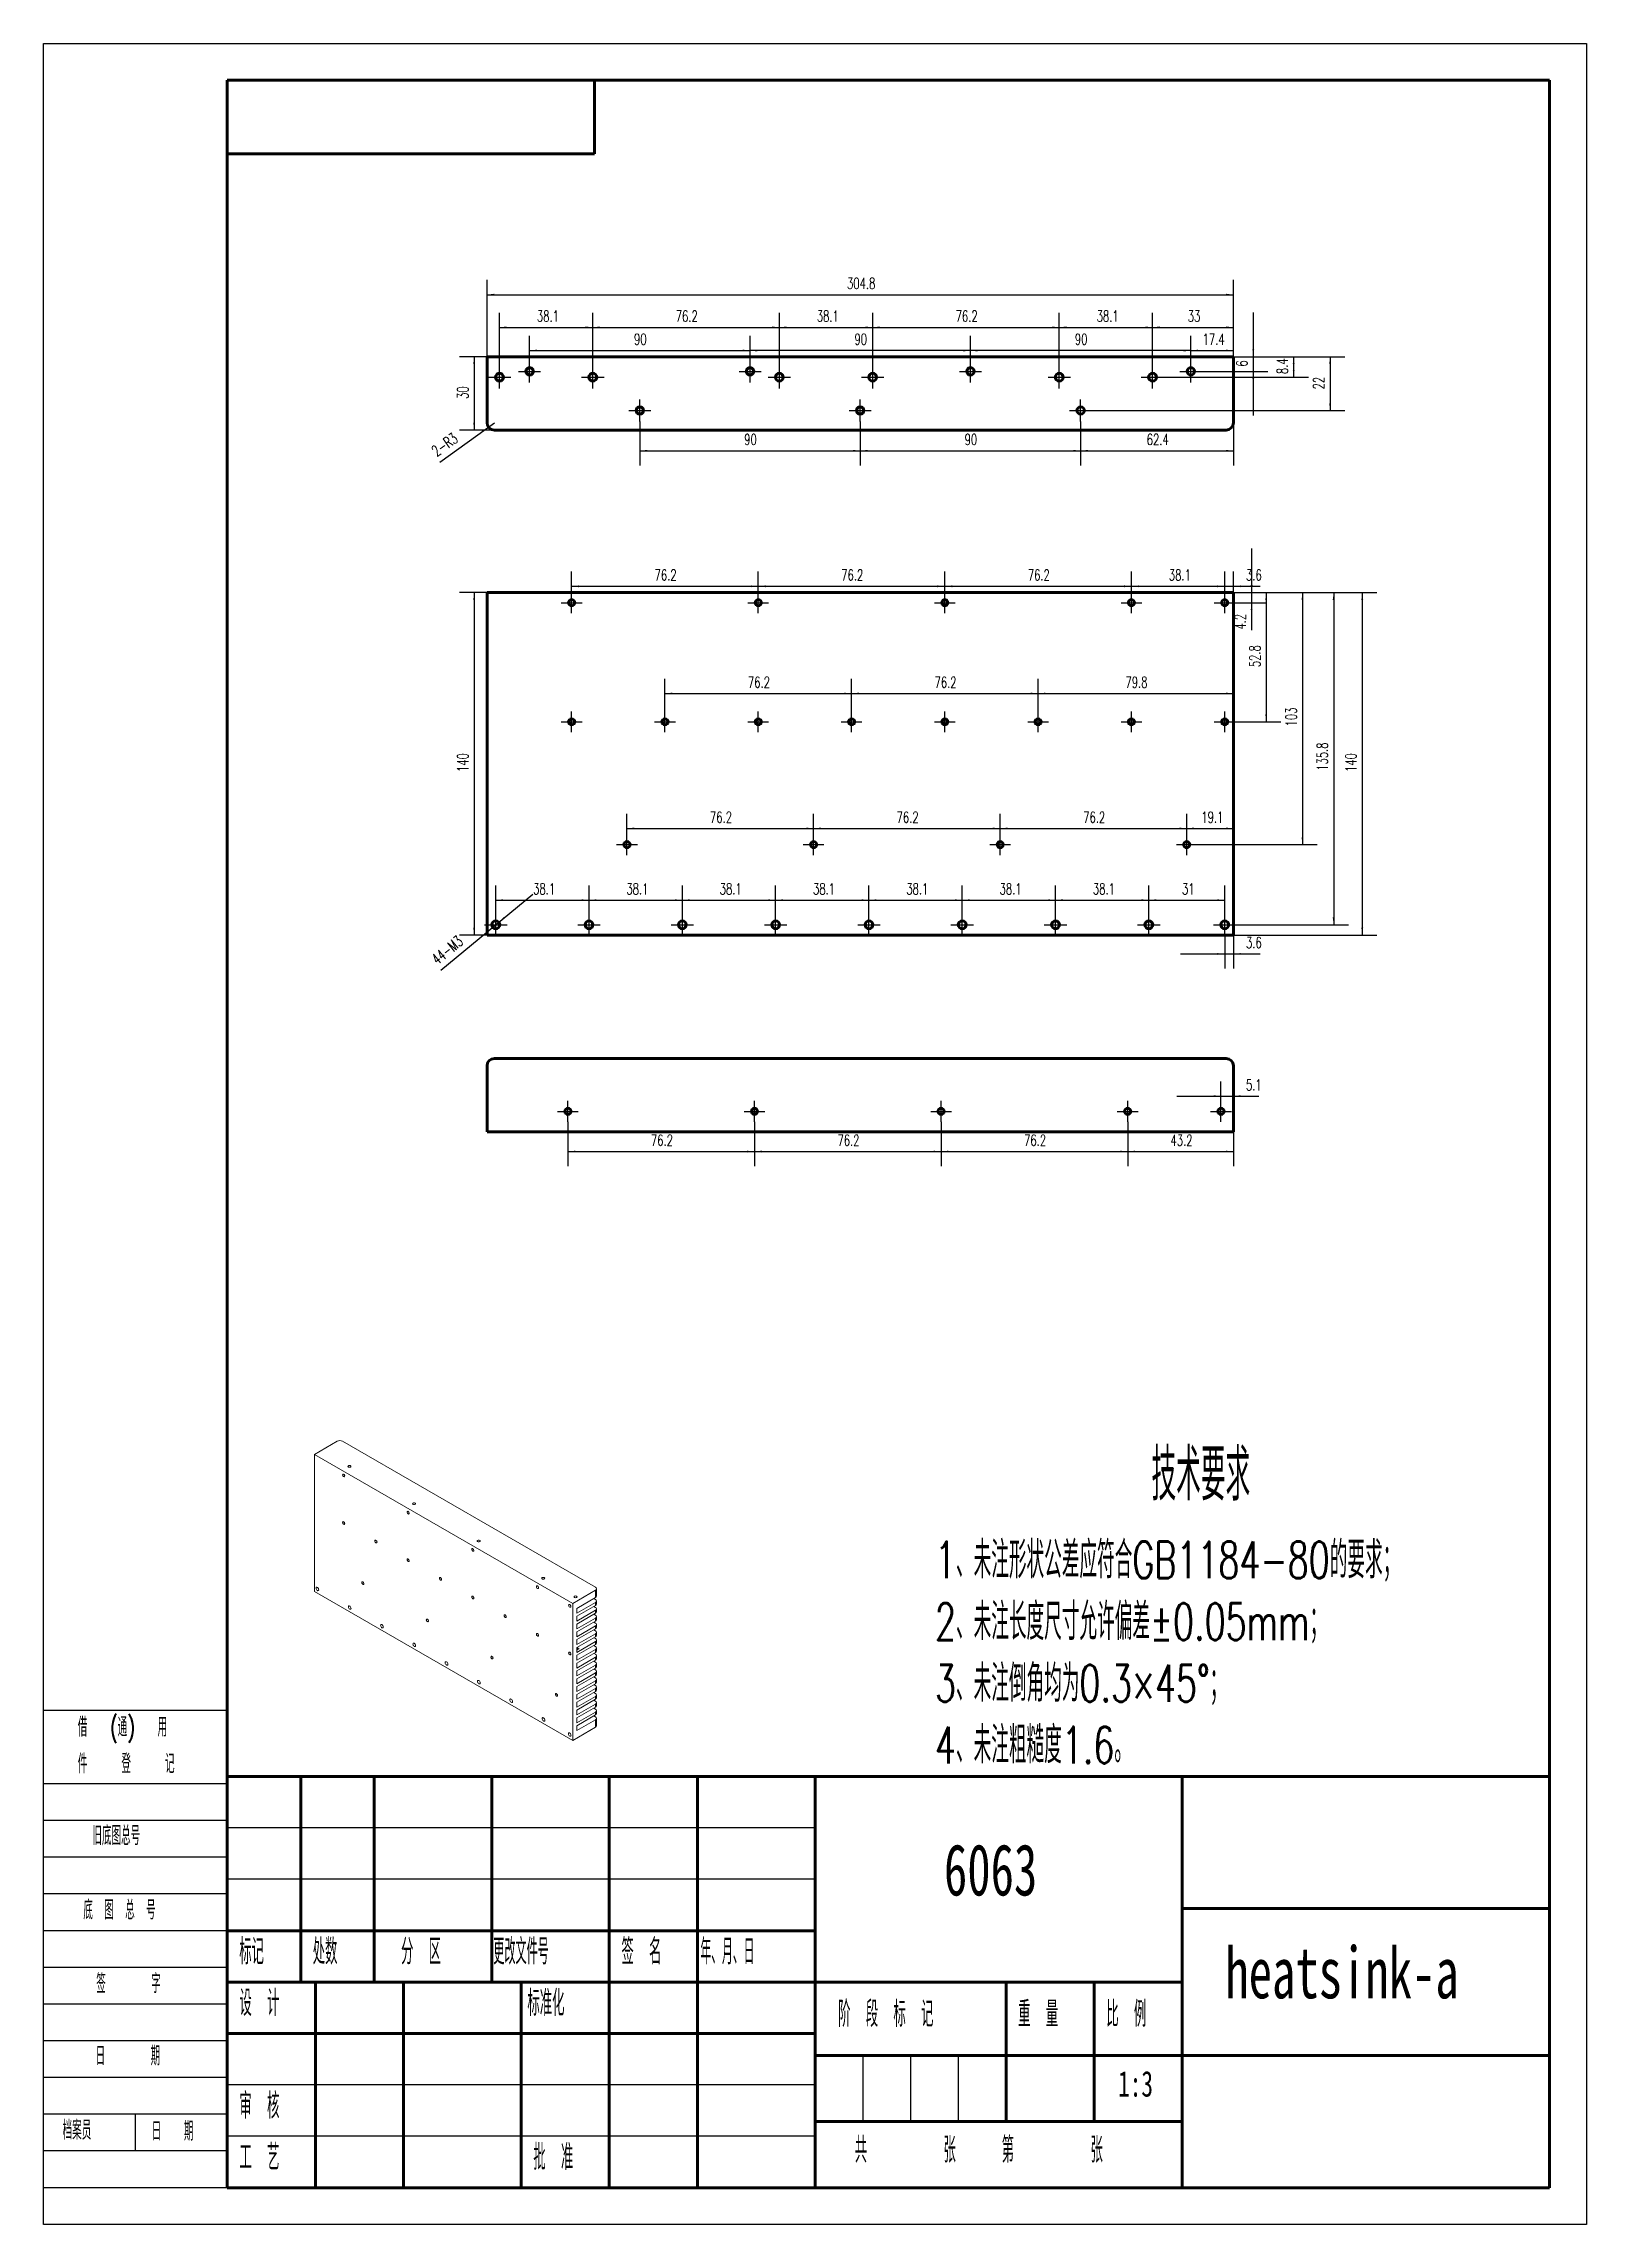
# Model space of a CAD drawing. Header units: millimetres. Extents: x -315 to 315, y -446 to 446.
import ezdxf

# ---------------------------------------------------------------- set-up
doc = ezdxf.new("R2010")
doc.units = ezdxf.units.MM
doc.linetypes.add('EB_DASHDOT', pattern=[39, 30, -3, 3, -3])
doc.layers.get('0').update_dxf_attribs({"lineweight": 0})
for name, color, linetype, lineweight in [('CAXA0', 7, 'Continuous', 70), ('CAXA1', 1, 'EB_DASHDOT', 25), ('CAXA3', 7, 'Continuous', 25), ('CAXA4', 3, 'Continuous', 25)]:
    doc.layers.add(name, color=color, linetype=linetype, lineweight=lineweight)
doc.styles.add('TextStyle0', font='txt', dxfattribs={"width": 0.599418, "bigfont": 'gbcbig.shx'})
doc.styles.add('TextStyle1', font='txt', dxfattribs={"width": 0.585181, "bigfont": 'gbcbig.shx'})
doc.styles.add('UserTxtStyle1', font='txt', dxfattribs={"width": 0.667, "bigfont": 'gbcbig.shx'})
doc.styles.add('机械', font='txt', dxfattribs={"width": 0.667, "bigfont": 'gbcbig.shx'})
doc.styles.add('标准', font='txt', dxfattribs={"width": 0.667, "bigfont": 'gbcbig.shx'})
doc.dimstyles.new('机械', dxfattribs={"dimscale": 3, "dimtxt": 1.5, "dimasz": 1, "dimexe": 2, "dimexo": 0, "dimtad": 1, "dimdec": 1, "dimdsep": 46, "dimtxsty": '机械', "dimcen": 0, "dimdle": 6, "dimazin": 2, "dimtfac": 1, "dimtdec": 3, "dimtmove": 0, "dimatfit": 3, "dimfxl": 0, "dimtolj": 1, "dimtzin": 0, "dimarcsym": 0})

msp = doc.modelspace()

# ---------------------------------------------------------------- blocks, each defined once
blk = doc.blocks.new('CAXBLOCK0', base_point=(48.99, -128.73))
at = {"color": 0, "linetype": 'Continuous', "lineweight": 25, "attachment_point": 1, "style": '机械'}
for s, insert, char_height in [('技术要求', (137.4, -128.73), 21), ('1、未注形状公差应符合GB1184-80的要求；', (48.99, -166.53), 15), ('2、未注长度尺寸允许偏差{%%P}0.05mm；', (48.99, -191.74), 15), ('3、未注倒角均为0.3×45{%%D}；', (48.99, -216.95), 15), ('4、未注粗糙度1.6。', (48.99, -242.15), 15)]:
    blk.add_mtext(s, dxfattribs=dict(at, insert=insert, char_height=char_height))
blk = doc.blocks.new('CAXBLOCK3')
at = {"color": 0, "linetype": 'Continuous', "lineweight": 25, "insert": (167.576025, -332.115), "char_height": 21, "attachment_point": 1, "style": '标准'}
blk.add_mtext('\\fFangSong_GB2312|b0|i0|p0;heatsink-a', dxfattribs=at)
blk = doc.blocks.new('CAXBLOCK5')
at = {"color": 0, "linetype": 'Continuous', "lineweight": 25, "insert": (52.66041, -290.115), "char_height": 21, "attachment_point": 1, "style": '标准'}
blk.add_mtext('\\fFangSong_GB2312|b0|i0|p0;6063', dxfattribs=at)
blk = doc.blocks.new('CAXBLOCK6')
at = {"color": 0, "linetype": 'Continuous', "lineweight": 25, "insert": (123.75, -382.81), "char_height": 10.5, "attachment_point": 1, "style": '标准'}
blk.add_mtext('\\fFangSong_GB2312|b0|i0|p0;1:3', dxfattribs=at)
blk = doc.blocks.new('CAXBLOCK1', base_point=(300, -262.5))
at = {"layer": 'CAXA0', "linetype": 'Continuous', "lineweight": 70}
for p, q in [((-240, -262.5), (300, -262.5)), ((-240, -262.5), (-240, -430.5)), ((-210, -346.5), (-210, -262.5)), ((-180, -346.5), (-180, -262.5)), ((-132, -346.5), (-132, -262.5)), ((-84, -346.5), (-84, -262.5)), ((-48, -346.5), (-48, -262.5)), ((0, -262.5), (0, -430.5)), ((150, -430.5), (150, -262.5)), ((300, -262.5), (300, -430.5)), ((300, -316.5), (150, -316.5)), ((0, -325.5), (-240, -325.5)), ((150, -346.5), (-240, -346.5)), ((-204, -430.5), (-204, -346.5)), ((-168, -430.5), (-168, -346.5)), ((-120, -430.5), (-120, -346.5)), ((-84, -430.5), (-84, -346.5)), ((-48, -430.5), (-48, -346.5)), ((78, -346.5), (78, -403.5)), ((114, -346.5), (114, -403.5)), ((0, -367.5), (-240, -367.5)), ((150, -376.5), (0, -376.5)), ((300, -376.5), (150, -376.5)), ((150, -403.5), (0, -403.5)), ((300, -430.5), (-240, -430.5))]:
    blk.add_line(p, q, dxfattribs=at)
at = {"layer": 'CAXA3', "linetype": 'Continuous', "lineweight": 25}
for p, q in [((0, -283.5), (-240, -283.5)), ((0, -304.5), (-240, -304.5)), ((19.5, -376.5), (19.5, -403.5)), ((39, -376.5), (39, -403.5)), ((58.5, -376.5), (58.5, -403.5)), ((0, -388.5), (-240, -388.5)), ((0, -409.5), (-240, -409.5))]:
    blk.add_line(p, q, dxfattribs=at)
at = {"layer": 'CAXA0', "color": 0, "linetype": 'Continuous', "lineweight": 25}
for name in ['CAXBLOCK5', 'CAXBLOCK3', 'CAXBLOCK6']:
    blk.add_blockref(name, (0, 0), dxfattribs=at)
at = {"layer": 'CAXA0', "char_height": 10.5, "attachment_point": 1}
for s, insert, style in [('标记', (-235.12, -328.81), '标准'), ('处数', (-205.12, -328.81), '标准'), ('分 区', (-169.04, -328.81), '标准'), ('更改文件号', (-131.35, -328.81), 'TextStyle0'), ('签 名', (-79.04, -328.81), '标准'), ('年、月、日', (-46.82, -328.81), 'TextStyle1'), ('设 计', (-235.04, -349.81), '标准'), ('设 计', (-235.04, -349.81), '标准'), ('标准化', (-117.44, -349.81), '标准'), ('阶 段 标 记', (9.46, -354.31), '标准'), ('重 量', (82.96, -354.31), '标准'), ('比 例', (118.96, -354.31), '标准'), ('审 核', (-235.04, -391.81), '标准'), ('共     张   第     张', (16.23, -409.81), '标准'), ('工 艺', (-235.04, -412.81), '标准'), ('批 准', (-115.04, -412.81), '标准')]:
    blk.add_mtext(s, dxfattribs=dict(at, insert=insert, style=style))
blk = doc.blocks.new('CAXBLOCK43', base_point=(-240, -430.5))
at = {"layer": 'CAXA3'}
for p, q in [((-240, -235.5), (-315, -235.5)), ((-240, -265.5), (-315, -265.5)), ((-240, -280.5), (-315, -280.5)), ((-240, -295.5), (-315, -295.5)), ((-240, -310.5), (-315, -310.5)), ((-240, -325.5), (-315, -325.5)), ((-240, -340.5), (-315, -340.5)), ((-240, -355.5), (-315, -355.5)), ((-240, -370.5), (-315, -370.5)), ((-240, -385.5), (-315, -385.5)), ((-240, -400.5), (-315, -400.5)), ((-277.5, -415.5), (-277.5, -400.5)), ((-240, -415.5), (-315, -415.5)), ((-240, -430.5), (-315, -430.5))]:
    blk.add_line(p, q, dxfattribs=at)
at = {"layer": 'CAXA0', "linetype": 'Continuous', "lineweight": 25, "char_height": 7.8, "attachment_point": 1}
for s, insert, style in [('借  (通)  用', (-301.06, -238.41), '标准'), ('件   登   记', (-301.06, -253.38), '标准'), ('旧底图总号', (-295.08, -282.76), '标准'), ('底 图 总 号', (-298.78, -313.14), '标准'), ('签    字', (-293.52, -343.21), '标准'), ('日    期', (-293.79, -372.75), 'UserTxtStyle1'), ('档案员', (-307.25, -403.09), '标准'), ('日  期', (-270.89, -403.51), '标准')]:
    blk.add_mtext(s, dxfattribs=dict(at, insert=insert, style=style))
blk = doc.blocks.new('CAXBLOCK42', base_point=(300, -430.5))
at = {"layer": 'CAXA0', "linetype": 'Continuous', "lineweight": 70}
for p, q in [((-240, 430.5), (300, 430.5)), ((-240, -430.5), (-240, 430.5)), ((300, 430.5), (300, -430.5)), ((300, -430.5), (-240, -430.5))]:
    blk.add_line(p, q, dxfattribs=at)
at = {"layer": 'CAXA0'}
for p, q in [((-90, 400.5), (-90, 430.5)), ((-240, 400.5), (-90, 400.5))]:
    blk.add_line(p, q, dxfattribs=at)
at = {"layer": 'CAXA3', "linetype": 'Continuous', "lineweight": 25}
for p, q in [((-315, -445.5), (-315, 445.5)), ((-315, 445.5), (315, 445.5)), ((315, 445.5), (315, -445.5)), ((315, -445.5), (-315, -445.5))]:
    blk.add_line(p, q, dxfattribs=at)
at = {"layer": 'CAXA0'}
blk.add_blockref('CAXBLOCK43', (-240, -430.5), dxfattribs=at)
blk = doc.blocks.new('*D45')
at = {"layer": 'CAXA4', "linetype": 'Continuous', "lineweight": 25}
for points in [[(178.98, 317.59), (178.61, 320.59), (179.36, 320.59)], [(178.98, 311.59), (178.61, 308.59), (179.36, 308.59)]]:
    blk.add_hatch(color=0, dxfattribs=at).paths.add_polyline_path(points, flags=0)
at = {"layer": 'CAXA4', "color": 0, "linetype": 'Continuous', "lineweight": 25}
for p, q in [((178.98, 335.59), (178.98, 293.59)), ((170.87, 317.59), (184.98, 317.59)), ((157.97, 311.59), (184.98, 311.59))]:
    blk.add_line(p, q, dxfattribs=at)
at = {"layer": 'CAXA4', "color": 0, "linetype": 'Continuous', "lineweight": 25, "insert": (172.11, 313.52), "char_height": 4.5, "attachment_point": 1, "rotation": 90, "style": '机械'}
blk.add_mtext('6', dxfattribs=at)
blk = doc.blocks.new('*D46')
at = {"layer": 'CAXA4', "linetype": 'Continuous', "lineweight": 25}
for points in [[(195.47, 317.59), (195.1, 314.59), (195.85, 314.59)], [(195.47, 309.21), (195.1, 312.21), (195.85, 312.21)]]:
    blk.add_hatch(color=0, dxfattribs=at).paths.add_polyline_path(points, flags=0)
at = {"layer": 'CAXA4', "color": 0, "linetype": 'Continuous', "lineweight": 25}
for p, q in [((170.87, 317.59), (201.47, 317.59)), ((195.47, 317.59), (195.47, 309.21)), ((142.45, 309.21), (201.47, 309.21))]:
    blk.add_line(p, q, dxfattribs=at)
at = {"layer": 'CAXA4', "color": 0, "linetype": 'Continuous', "lineweight": 25, "insert": (188.6, 310.49), "char_height": 4.5, "attachment_point": 1, "rotation": 90, "style": '机械'}
blk.add_mtext('8.4', dxfattribs=at)
blk = doc.blocks.new('*D47')
at = {"layer": 'CAXA4', "linetype": 'Continuous', "lineweight": 25}
for points in [[(210.35, 317.59), (209.98, 314.59), (210.73, 314.59)], [(210.35, 295.59), (209.98, 298.59), (210.73, 298.59)]]:
    blk.add_hatch(color=0, dxfattribs=at).paths.add_polyline_path(points, flags=0)
at = {"layer": 'CAXA4', "color": 0, "linetype": 'Continuous', "lineweight": 25}
for p, q in [((170.87, 317.59), (216.35, 317.59)), ((210.35, 317.59), (210.35, 295.59)), ((112.97, 295.59), (216.35, 295.59))]:
    blk.add_line(p, q, dxfattribs=at)
at = {"layer": 'CAXA4', "color": 0, "linetype": 'Continuous', "lineweight": 25, "insert": (203.48, 304.22), "char_height": 4.5, "attachment_point": 1, "rotation": 90, "style": '机械'}
blk.add_mtext('22', dxfattribs=at)
blk = doc.blocks.new('*D48')
at = {"layer": 'CAXA4', "linetype": 'Continuous', "lineweight": 25}
for points in [[(153.47, 320.1), (156.47, 319.72), (156.47, 320.47)], [(170.87, 320.1), (167.87, 319.72), (167.87, 320.47)]]:
    blk.add_hatch(color=0, dxfattribs=at).paths.add_polyline_path(points, flags=0)
at = {"layer": 'CAXA4', "color": 0, "linetype": 'Continuous', "lineweight": 25}
for p, q in [((153.47, 307.09), (153.47, 326.1)), ((170.87, 317.59), (170.87, 326.1)), ((153.47, 320.1), (170.87, 320.1))]:
    blk.add_line(p, q, dxfattribs=at)
at = {"layer": 'CAXA4', "color": 0, "linetype": 'Continuous', "lineweight": 25, "insert": (158.28, 326.97), "char_height": 4.5, "attachment_point": 1, "style": '机械'}
blk.add_mtext('17.4', dxfattribs=at)
blk = doc.blocks.new('*D49')
at = {"layer": 'CAXA4', "linetype": 'Continuous', "lineweight": 25}
for points in [[(63.47, 320.1), (66.47, 320.47), (66.47, 319.72)], [(153.47, 320.1), (150.47, 320.47), (150.47, 319.72)]]:
    blk.add_hatch(color=0, dxfattribs=at).paths.add_polyline_path(points, flags=0)
at = {"layer": 'CAXA4', "color": 0, "linetype": 'Continuous', "lineweight": 25}
for p, q in [((63.47, 307.09), (63.47, 326.1)), ((153.47, 307.09), (153.47, 326.1)), ((153.47, 320.1), (63.47, 320.1))]:
    blk.add_line(p, q, dxfattribs=at)
at = {"layer": 'CAXA4', "color": 0, "linetype": 'Continuous', "lineweight": 25, "insert": (106.1, 326.97), "char_height": 4.5, "attachment_point": 1, "style": '机械'}
blk.add_mtext('90', dxfattribs=at)
blk = doc.blocks.new('*D50')
at = {"layer": 'CAXA4', "linetype": 'Continuous', "lineweight": 25}
for points in [[(-26.53, 320.1), (-23.53, 320.47), (-23.53, 319.72)], [(63.47, 320.1), (60.47, 320.47), (60.47, 319.72)]]:
    blk.add_hatch(color=0, dxfattribs=at).paths.add_polyline_path(points, flags=0)
at = {"layer": 'CAXA4', "color": 0, "linetype": 'Continuous', "lineweight": 25}
for p, q in [((-26.53, 307.09), (-26.53, 326.1)), ((63.47, 307.09), (63.47, 326.1)), ((63.47, 320.1), (-26.53, 320.1))]:
    blk.add_line(p, q, dxfattribs=at)
at = {"layer": 'CAXA4', "color": 0, "linetype": 'Continuous', "lineweight": 25, "insert": (16.1, 326.97), "char_height": 4.5, "attachment_point": 1, "style": '机械'}
blk.add_mtext('90', dxfattribs=at)
blk = doc.blocks.new('*D51')
at = {"layer": 'CAXA4', "linetype": 'Continuous', "lineweight": 25}
for points in [[(-116.53, 320.1), (-113.53, 319.72), (-113.53, 320.47)], [(-26.53, 320.1), (-29.53, 319.72), (-29.53, 320.47)]]:
    blk.add_hatch(color=0, dxfattribs=at).paths.add_polyline_path(points, flags=0)
at = {"layer": 'CAXA4', "color": 0, "linetype": 'Continuous', "lineweight": 25}
for p, q in [((-116.53, 307.09), (-116.53, 326.1)), ((-26.53, 307.09), (-26.53, 326.1)), ((-116.53, 320.1), (-26.53, 320.1))]:
    blk.add_line(p, q, dxfattribs=at)
at = {"layer": 'CAXA4', "color": 0, "linetype": 'Continuous', "lineweight": 25, "insert": (-73.9, 326.97), "char_height": 4.5, "attachment_point": 1, "style": '机械'}
blk.add_mtext('90', dxfattribs=at)
blk = doc.blocks.new('*D52')
at = {"layer": 'CAXA4', "linetype": 'Continuous', "lineweight": 25}
for points in [[(137.85, 329.55), (140.85, 329.18), (140.85, 329.93)], [(170.87, 329.55), (167.87, 329.18), (167.87, 329.93)]]:
    blk.add_hatch(color=0, dxfattribs=at).paths.add_polyline_path(points, flags=0)
at = {"layer": 'CAXA4', "color": 0, "linetype": 'Continuous', "lineweight": 25}
for p, q in [((137.85, 304.61), (137.85, 335.55)), ((170.87, 317.59), (170.87, 335.55)), ((137.85, 329.55), (170.87, 329.55))]:
    blk.add_line(p, q, dxfattribs=at)
at = {"layer": 'CAXA4', "color": 0, "linetype": 'Continuous', "lineweight": 25, "insert": (152.21, 336.43), "char_height": 4.5, "attachment_point": 1, "style": '机械'}
blk.add_mtext('33', dxfattribs=at)
blk = doc.blocks.new('*D53')
at = {"layer": 'CAXA4', "linetype": 'Continuous', "lineweight": 25}
for points in [[(99.75, 329.55), (102.75, 329.18), (102.75, 329.93)], [(137.85, 329.55), (134.85, 329.18), (134.85, 329.93)]]:
    blk.add_hatch(color=0, dxfattribs=at).paths.add_polyline_path(points, flags=0)
at = {"layer": 'CAXA4', "color": 0, "linetype": 'Continuous', "lineweight": 25}
for p, q in [((99.75, 304.61), (99.75, 335.55)), ((137.85, 304.61), (137.85, 335.55)), ((99.75, 329.55), (137.85, 329.55))]:
    blk.add_line(p, q, dxfattribs=at)
at = {"layer": 'CAXA4', "color": 0, "linetype": 'Continuous', "lineweight": 25, "insert": (115.02, 336.43), "char_height": 4.5, "attachment_point": 1, "style": '机械'}
blk.add_mtext('38.1', dxfattribs=at)
blk = doc.blocks.new('*D54')
at = {"layer": 'CAXA4', "linetype": 'Continuous', "lineweight": 25}
for points in [[(23.55, 329.55), (26.55, 329.18), (26.55, 329.93)], [(99.75, 329.55), (96.75, 329.18), (96.75, 329.93)]]:
    blk.add_hatch(color=0, dxfattribs=at).paths.add_polyline_path(points, flags=0)
at = {"layer": 'CAXA4', "color": 0, "linetype": 'Continuous', "lineweight": 25}
for p, q in [((23.55, 304.61), (23.55, 335.55)), ((99.75, 304.61), (99.75, 335.55)), ((23.55, 329.55), (99.75, 329.55))]:
    blk.add_line(p, q, dxfattribs=at)
at = {"layer": 'CAXA4', "color": 0, "linetype": 'Continuous', "lineweight": 25, "insert": (57.44, 336.43), "char_height": 4.5, "attachment_point": 1, "style": '机械'}
blk.add_mtext('76.2', dxfattribs=at)
blk = doc.blocks.new('*D55')
at = {"layer": 'CAXA4', "linetype": 'Continuous', "lineweight": 25}
for points in [[(-14.55, 329.55), (-11.55, 329.18), (-11.55, 329.93)], [(23.55, 329.55), (20.55, 329.18), (20.55, 329.93)]]:
    blk.add_hatch(color=0, dxfattribs=at).paths.add_polyline_path(points, flags=0)
at = {"layer": 'CAXA4', "color": 0, "linetype": 'Continuous', "lineweight": 25}
for p, q in [((-14.55, 304.61), (-14.55, 335.55)), ((23.55, 304.61), (23.55, 335.55)), ((-14.55, 329.55), (23.55, 329.55))]:
    blk.add_line(p, q, dxfattribs=at)
at = {"layer": 'CAXA4', "color": 0, "linetype": 'Continuous', "lineweight": 25, "insert": (0.72, 336.43), "char_height": 4.5, "attachment_point": 1, "style": '机械'}
blk.add_mtext('38.1', dxfattribs=at)
blk = doc.blocks.new('*D56')
at = {"layer": 'CAXA4', "linetype": 'Continuous', "lineweight": 25}
for points in [[(-90.75, 329.55), (-87.75, 329.18), (-87.75, 329.93)], [(-14.55, 329.55), (-17.55, 329.18), (-17.55, 329.93)]]:
    blk.add_hatch(color=0, dxfattribs=at).paths.add_polyline_path(points, flags=0)
at = {"layer": 'CAXA4', "color": 0, "linetype": 'Continuous', "lineweight": 25}
for p, q in [((-90.75, 304.61), (-90.75, 335.55)), ((-14.55, 304.61), (-14.55, 335.55)), ((-90.75, 329.55), (-14.55, 329.55))]:
    blk.add_line(p, q, dxfattribs=at)
at = {"layer": 'CAXA4', "color": 0, "linetype": 'Continuous', "lineweight": 25, "insert": (-56.86, 336.43), "char_height": 4.5, "attachment_point": 1, "style": '机械'}
blk.add_mtext('76.2', dxfattribs=at)
blk = doc.blocks.new('*D57')
at = {"layer": 'CAXA4', "linetype": 'Continuous', "lineweight": 25}
for points in [[(-128.85, 329.55), (-125.85, 329.18), (-125.85, 329.93)], [(-90.75, 329.55), (-93.75, 329.18), (-93.75, 329.93)]]:
    blk.add_hatch(color=0, dxfattribs=at).paths.add_polyline_path(points, flags=0)
at = {"layer": 'CAXA4', "color": 0, "linetype": 'Continuous', "lineweight": 25}
for p, q in [((-128.85, 304.61), (-128.85, 335.55)), ((-90.75, 304.61), (-90.75, 335.55)), ((-128.85, 329.55), (-90.75, 329.55))]:
    blk.add_line(p, q, dxfattribs=at)
at = {"layer": 'CAXA4', "color": 0, "linetype": 'Continuous', "lineweight": 25, "insert": (-113.58, 336.43), "char_height": 4.5, "attachment_point": 1, "style": '机械'}
blk.add_mtext('38.1', dxfattribs=at)
blk = doc.blocks.new('*D58')
at = {"layer": 'CAXA4', "linetype": 'Continuous', "lineweight": 25}
for points in [[(108.47, 279.14), (111.47, 278.76), (111.47, 279.51)], [(170.87, 279.14), (167.87, 278.76), (167.87, 279.51)]]:
    blk.add_hatch(color=0, dxfattribs=at).paths.add_polyline_path(points, flags=0)
at = {"layer": 'CAXA4', "color": 0, "linetype": 'Continuous', "lineweight": 25}
for p, q in [((108.47, 291.09), (108.47, 273.14)), ((170.87, 290.59), (170.87, 273.14)), ((108.47, 279.14), (170.87, 279.14))]:
    blk.add_line(p, q, dxfattribs=at)
at = {"layer": 'CAXA4', "color": 0, "linetype": 'Continuous', "lineweight": 25, "insert": (135.46, 286.01), "char_height": 4.5, "attachment_point": 1, "style": '机械'}
blk.add_mtext('62.4', dxfattribs=at)
blk = doc.blocks.new('*D59')
at = {"layer": 'CAXA4', "linetype": 'Continuous', "lineweight": 25}
for points in [[(18.47, 279.14), (21.47, 278.76), (21.47, 279.51)], [(108.47, 279.14), (105.47, 278.76), (105.47, 279.51)]]:
    blk.add_hatch(color=0, dxfattribs=at).paths.add_polyline_path(points, flags=0)
at = {"layer": 'CAXA4', "color": 0, "linetype": 'Continuous', "lineweight": 25}
for p, q in [((18.47, 291.09), (18.47, 273.14)), ((108.47, 291.09), (108.47, 273.14)), ((18.47, 279.14), (108.47, 279.14))]:
    blk.add_line(p, q, dxfattribs=at)
at = {"layer": 'CAXA4', "color": 0, "linetype": 'Continuous', "lineweight": 25, "insert": (61.1, 286.01), "char_height": 4.5, "attachment_point": 1, "style": '机械'}
blk.add_mtext('90', dxfattribs=at)
blk = doc.blocks.new('*D60')
at = {"layer": 'CAXA4', "linetype": 'Continuous', "lineweight": 25}
for points in [[(-71.53, 279.14), (-68.53, 278.76), (-68.53, 279.51)], [(18.47, 279.14), (15.47, 278.76), (15.47, 279.51)]]:
    blk.add_hatch(color=0, dxfattribs=at).paths.add_polyline_path(points, flags=0)
at = {"layer": 'CAXA4', "color": 0, "linetype": 'Continuous', "lineweight": 25}
for p, q in [((-71.53, 291.09), (-71.53, 273.14)), ((18.47, 291.09), (18.47, 273.14)), ((-71.53, 279.14), (18.47, 279.14))]:
    blk.add_line(p, q, dxfattribs=at)
at = {"layer": 'CAXA4', "color": 0, "linetype": 'Continuous', "lineweight": 25, "insert": (-28.9, 286.01), "char_height": 4.5, "attachment_point": 1, "style": '机械'}
blk.add_mtext('90', dxfattribs=at)
blk = doc.blocks.new('*D61')
at = {"layer": 'CAXA4', "linetype": 'Continuous', "lineweight": 25}
for points in [[(-133.93, 342.92), (-130.93, 342.55), (-130.93, 343.3)], [(170.87, 342.92), (167.87, 342.55), (167.87, 343.3)]]:
    blk.add_hatch(color=0, dxfattribs=at).paths.add_polyline_path(points, flags=0)
at = {"layer": 'CAXA4', "color": 0, "linetype": 'Continuous', "lineweight": 25}
for p, q in [((-133.93, 290.59), (-133.93, 348.92)), ((170.87, 290.59), (170.87, 348.92)), ((-133.93, 342.92), (170.87, 342.92))]:
    blk.add_line(p, q, dxfattribs=at)
at = {"layer": 'CAXA4', "color": 0, "linetype": 'Continuous', "lineweight": 25, "insert": (13.07, 349.8), "char_height": 4.5, "attachment_point": 1, "style": '机械'}
blk.add_mtext('304.8', dxfattribs=at)
blk = doc.blocks.new('*D62')
at = {"layer": 'CAXA4', "linetype": 'Continuous', "lineweight": 25}
for points in [[(-139.18, 317.59), (-139.56, 314.59), (-138.81, 314.59)], [(-139.18, 287.59), (-139.56, 290.59), (-138.81, 290.59)]]:
    blk.add_hatch(color=0, dxfattribs=at).paths.add_polyline_path(points, flags=0)
at = {"layer": 'CAXA4', "color": 0, "linetype": 'Continuous', "lineweight": 25}
for p, q in [((-133.93, 317.59), (-145.18, 317.59)), ((-139.18, 317.59), (-139.18, 287.59)), ((-130.93, 287.59), (-145.18, 287.59))]:
    blk.add_line(p, q, dxfattribs=at)
at = {"layer": 'CAXA4', "color": 0, "linetype": 'Continuous', "lineweight": 25, "insert": (-146.06, 300.33), "char_height": 4.5, "attachment_point": 1, "rotation": 90, "style": '机械'}
blk.add_mtext('30', dxfattribs=at)
blk = doc.blocks.new('*D63')
at = {"layer": 'CAXA4', "linetype": 'Continuous', "lineweight": 25}
blk.add_hatch(color=0, dxfattribs=at).paths.add_polyline_path([(-133.36, 288.84), (-135.58, 286.78), (-136.02, 287.39)], flags=0)
at = {"layer": 'CAXA4', "color": 0, "linetype": 'Continuous', "lineweight": 25}
blk.add_line((-153.26, 274.53), (-130.93, 290.59), dxfattribs=at)
at = {"layer": 'CAXA4', "color": 0, "linetype": 'Continuous', "lineweight": 25, "insert": (-157.09, 280.24), "char_height": 4.5, "attachment_point": 1, "rotation": 35.71925, "style": '机械'}
blk.add_mtext('2-R3', dxfattribs=at)
blk = doc.blocks.new('*D64')
at = {"layer": 'CAXA4', "linetype": 'Continuous', "lineweight": 25}
for points in [[(178.3, 221.24), (177.93, 224.24), (178.68, 224.24)], [(178.3, 217.04), (177.93, 214.04), (178.68, 214.04)]]:
    blk.add_hatch(color=0, dxfattribs=at).paths.add_polyline_path(points, flags=0)
at = {"layer": 'CAXA4', "color": 0, "linetype": 'Continuous', "lineweight": 25}
for p, q in [((178.3, 239.24), (178.3, 205.86)), ((170.87, 221.24), (184.3, 221.24)), ((171.57, 217.04), (184.3, 217.04))]:
    blk.add_line(p, q, dxfattribs=at)
at = {"layer": 'CAXA4', "color": 0, "linetype": 'Continuous', "lineweight": 25, "insert": (171.43, 206.08), "char_height": 4.5, "attachment_point": 1, "rotation": 90, "style": '机械'}
blk.add_mtext('4.2', dxfattribs=at)
blk = doc.blocks.new('*D65')
at = {"layer": 'CAXA4', "linetype": 'Continuous', "lineweight": 25}
for points in [[(184.27, 221.24), (183.89, 218.24), (184.64, 218.24)], [(184.27, 168.4), (183.89, 171.4), (184.64, 171.4)]]:
    blk.add_hatch(color=0, dxfattribs=at).paths.add_polyline_path(points, flags=0)
at = {"layer": 'CAXA4', "color": 0, "linetype": 'Continuous', "lineweight": 25}
for p, q in [((170.87, 221.24), (190.27, 221.24)), ((184.27, 221.24), (184.27, 168.4)), ((163.07, 168.4), (190.27, 168.4))]:
    blk.add_line(p, q, dxfattribs=at)
at = {"layer": 'CAXA4', "color": 0, "linetype": 'Continuous', "lineweight": 25, "insert": (177.39, 190.71), "char_height": 4.5, "attachment_point": 1, "rotation": 90, "style": '机械'}
blk.add_mtext('52.8', dxfattribs=at)
blk = doc.blocks.new('*D66')
at = {"layer": 'CAXA4', "linetype": 'Continuous', "lineweight": 25}
for points in [[(199.07, 221.24), (198.7, 218.24), (199.45, 218.24)], [(199.07, 118.23), (198.7, 121.23), (199.45, 121.23)]]:
    blk.add_hatch(color=0, dxfattribs=at).paths.add_polyline_path(points, flags=0)
at = {"layer": 'CAXA4', "color": 0, "linetype": 'Continuous', "lineweight": 25}
for p, q in [((170.87, 221.24), (205.07, 221.24)), ((199.07, 221.24), (199.07, 118.23)), ((156.07, 118.23), (205.07, 118.23))]:
    blk.add_line(p, q, dxfattribs=at)
at = {"layer": 'CAXA4', "color": 0, "linetype": 'Continuous', "lineweight": 25, "insert": (192.2, 166.5), "char_height": 4.5, "attachment_point": 1, "rotation": 90, "style": '机械'}
blk.add_mtext('103', dxfattribs=at)
blk = doc.blocks.new('*D67')
at = {"layer": 'CAXA4', "linetype": 'Continuous', "lineweight": 25}
for points in [[(211.81, 221.24), (211.43, 218.24), (212.18, 218.24)], [(211.81, 85.47), (211.43, 88.47), (212.18, 88.47)]]:
    blk.add_hatch(color=0, dxfattribs=at).paths.add_polyline_path(points, flags=0)
at = {"layer": 'CAXA4', "color": 0, "linetype": 'Continuous', "lineweight": 25}
for p, q in [((170.87, 221.24), (217.81, 221.24)), ((211.81, 221.24), (211.81, 85.47)), ((162.72, 85.47), (217.81, 85.47))]:
    blk.add_line(p, q, dxfattribs=at)
at = {"layer": 'CAXA4', "color": 0, "linetype": 'Continuous', "lineweight": 25, "insert": (204.93, 148.38), "char_height": 4.5, "attachment_point": 1, "rotation": 90, "style": '机械'}
blk.add_mtext('135.8', dxfattribs=at)
blk = doc.blocks.new('*D68')
at = {"layer": 'CAXA4', "linetype": 'Continuous', "lineweight": 25}
for points in [[(223.49, 221.24), (223.12, 218.24), (223.87, 218.24)], [(223.49, 81.24), (223.12, 84.24), (223.87, 84.24)]]:
    blk.add_hatch(color=0, dxfattribs=at).paths.add_polyline_path(points, flags=0)
at = {"layer": 'CAXA4', "color": 0, "linetype": 'Continuous', "lineweight": 25}
for p, q in [((170.87, 221.24), (229.49, 221.24)), ((223.49, 221.24), (223.49, 81.24)), ((170.87, 81.24), (229.49, 81.24))]:
    blk.add_line(p, q, dxfattribs=at)
at = {"layer": 'CAXA4', "color": 0, "linetype": 'Continuous', "lineweight": 25, "insert": (216.62, 147.89), "char_height": 4.5, "attachment_point": 1, "rotation": 90, "style": '机械'}
blk.add_mtext('140', dxfattribs=at)
blk = doc.blocks.new('*D69')
at = {"layer": 'CAXA4', "linetype": 'Continuous', "lineweight": 25}
for points in [[(129.22, 223.77), (132.22, 223.39), (132.22, 224.14)], [(167.32, 223.77), (164.32, 223.39), (164.32, 224.14)]]:
    blk.add_hatch(color=0, dxfattribs=at).paths.add_polyline_path(points, flags=0)
at = {"layer": 'CAXA4', "color": 0, "linetype": 'Continuous', "lineweight": 25}
for p, q in [((129.22, 212.79), (129.22, 229.77)), ((129.22, 223.77), (167.32, 223.77)), ((167.32, 221.29), (167.32, 229.77))]:
    blk.add_line(p, q, dxfattribs=at)
at = {"layer": 'CAXA4', "color": 0, "linetype": 'Continuous', "lineweight": 25, "insert": (144.48, 230.64), "char_height": 4.5, "attachment_point": 1, "style": '机械'}
blk.add_mtext('38.1', dxfattribs=at)
blk = doc.blocks.new('*D70')
at = {"layer": 'CAXA4', "linetype": 'Continuous', "lineweight": 25}
for points in [[(167.32, 223.77), (164.32, 223.39), (164.32, 224.14)], [(170.87, 223.77), (173.87, 223.39), (173.87, 224.14)]]:
    blk.add_hatch(color=0, dxfattribs=at).paths.add_polyline_path(points, flags=0)
at = {"layer": 'CAXA4', "color": 0, "linetype": 'Continuous', "lineweight": 25}
for p, q in [((149.32, 223.77), (181.84, 223.77)), ((167.32, 221.29), (167.32, 229.77)), ((170.87, 221.24), (170.87, 229.77))]:
    blk.add_line(p, q, dxfattribs=at)
at = {"layer": 'CAXA4', "color": 0, "linetype": 'Continuous', "lineweight": 25, "insert": (176, 230.64), "char_height": 4.5, "attachment_point": 1, "style": '机械'}
blk.add_mtext('3.6', dxfattribs=at)
blk = doc.blocks.new('*D71')
at = {"layer": 'CAXA4', "linetype": 'Continuous', "lineweight": 25}
for points in [[(53.02, 223.77), (56.02, 223.39), (56.02, 224.14)], [(129.22, 223.77), (126.22, 223.39), (126.22, 224.14)]]:
    blk.add_hatch(color=0, dxfattribs=at).paths.add_polyline_path(points, flags=0)
at = {"layer": 'CAXA4', "color": 0, "linetype": 'Continuous', "lineweight": 25}
for p, q in [((53.02, 212.79), (53.02, 229.77)), ((53.02, 223.77), (129.22, 223.77)), ((129.22, 212.79), (129.22, 229.77))]:
    blk.add_line(p, q, dxfattribs=at)
at = {"layer": 'CAXA4', "color": 0, "linetype": 'Continuous', "lineweight": 25, "insert": (86.9, 230.64), "char_height": 4.5, "attachment_point": 1, "style": '机械'}
blk.add_mtext('76.2', dxfattribs=at)
blk = doc.blocks.new('*D72')
at = {"layer": 'CAXA4', "linetype": 'Continuous', "lineweight": 25}
for points in [[(-23.18, 223.77), (-20.18, 223.39), (-20.18, 224.14)], [(53.02, 223.77), (50.02, 223.39), (50.02, 224.14)]]:
    blk.add_hatch(color=0, dxfattribs=at).paths.add_polyline_path(points, flags=0)
at = {"layer": 'CAXA4', "color": 0, "linetype": 'Continuous', "lineweight": 25}
for p, q in [((-23.18, 212.79), (-23.18, 229.77)), ((-23.18, 223.77), (53.02, 223.77)), ((53.02, 212.79), (53.02, 229.77))]:
    blk.add_line(p, q, dxfattribs=at)
at = {"layer": 'CAXA4', "color": 0, "linetype": 'Continuous', "lineweight": 25, "insert": (10.7, 230.64), "char_height": 4.5, "attachment_point": 1, "style": '机械'}
blk.add_mtext('76.2', dxfattribs=at)
blk = doc.blocks.new('*D73')
at = {"layer": 'CAXA4', "linetype": 'Continuous', "lineweight": 25}
for points in [[(-99.38, 223.77), (-96.38, 223.39), (-96.38, 224.14)], [(-23.18, 223.77), (-26.18, 223.39), (-26.18, 224.14)]]:
    blk.add_hatch(color=0, dxfattribs=at).paths.add_polyline_path(points, flags=0)
at = {"layer": 'CAXA4', "color": 0, "linetype": 'Continuous', "lineweight": 25}
for p, q in [((-99.38, 212.79), (-99.38, 229.77)), ((-99.38, 223.77), (-23.18, 223.77)), ((-23.18, 212.79), (-23.18, 229.77))]:
    blk.add_line(p, q, dxfattribs=at)
at = {"layer": 'CAXA4', "color": 0, "linetype": 'Continuous', "lineweight": 25, "insert": (-65.5, 230.64), "char_height": 4.5, "attachment_point": 1, "style": '机械'}
blk.add_mtext('76.2', dxfattribs=at)
blk = doc.blocks.new('*D74')
at = {"layer": 'CAXA4', "linetype": 'Continuous', "lineweight": 25}
for points in [[(91.12, 179.96), (94.12, 179.58), (94.12, 180.33)], [(170.87, 179.96), (167.87, 179.58), (167.87, 180.33)]]:
    blk.add_hatch(color=0, dxfattribs=at).paths.add_polyline_path(points, flags=0)
at = {"layer": 'CAXA4', "color": 0, "linetype": 'Continuous', "lineweight": 25}
for p, q in [((91.12, 164.15), (91.12, 185.96)), ((91.12, 179.96), (170.87, 179.96)), ((170.87, 81.24), (170.87, 185.96))]:
    blk.add_line(p, q, dxfattribs=at)
at = {"layer": 'CAXA4', "color": 0, "linetype": 'Continuous', "lineweight": 25, "insert": (126.78, 186.83), "char_height": 4.5, "attachment_point": 1, "style": '机械'}
blk.add_mtext('79.8', dxfattribs=at)
blk = doc.blocks.new('*D75')
at = {"layer": 'CAXA4', "linetype": 'Continuous', "lineweight": 25}
for points in [[(14.92, 179.96), (17.92, 179.58), (17.92, 180.33)], [(91.12, 179.96), (88.12, 179.58), (88.12, 180.33)]]:
    blk.add_hatch(color=0, dxfattribs=at).paths.add_polyline_path(points, flags=0)
at = {"layer": 'CAXA4', "color": 0, "linetype": 'Continuous', "lineweight": 25}
for p, q in [((14.92, 164.15), (14.92, 185.96)), ((14.92, 179.96), (91.12, 179.96)), ((91.12, 164.15), (91.12, 185.96))]:
    blk.add_line(p, q, dxfattribs=at)
at = {"layer": 'CAXA4', "color": 0, "linetype": 'Continuous', "lineweight": 25, "insert": (48.8, 186.83), "char_height": 4.5, "attachment_point": 1, "style": '机械'}
blk.add_mtext('76.2', dxfattribs=at)
blk = doc.blocks.new('*D76')
at = {"layer": 'CAXA4', "linetype": 'Continuous', "lineweight": 25}
for points in [[(-61.28, 179.96), (-58.28, 179.58), (-58.28, 180.33)], [(14.92, 179.96), (11.92, 179.58), (11.92, 180.33)]]:
    blk.add_hatch(color=0, dxfattribs=at).paths.add_polyline_path(points, flags=0)
at = {"layer": 'CAXA4', "color": 0, "linetype": 'Continuous', "lineweight": 25}
for p, q in [((-61.28, 164.15), (-61.28, 185.96)), ((-61.28, 179.96), (14.92, 179.96)), ((14.92, 164.15), (14.92, 185.96))]:
    blk.add_line(p, q, dxfattribs=at)
at = {"layer": 'CAXA4', "color": 0, "linetype": 'Continuous', "lineweight": 25, "insert": (-27.4, 186.83), "char_height": 4.5, "attachment_point": 1, "style": '机械'}
blk.add_mtext('76.2', dxfattribs=at)
blk = doc.blocks.new('*D77')
at = {"layer": 'CAXA4', "linetype": 'Continuous', "lineweight": 25}
for points in [[(151.82, 124.82), (154.82, 124.44), (154.82, 125.19)], [(170.87, 124.82), (167.87, 124.44), (167.87, 125.19)]]:
    blk.add_hatch(color=0, dxfattribs=at).paths.add_polyline_path(points, flags=0)
at = {"layer": 'CAXA4', "color": 0, "linetype": 'Continuous', "lineweight": 25}
for p, q in [((151.82, 122.48), (151.82, 130.82)), ((151.82, 124.82), (170.87, 124.82)), ((170.87, 81.24), (170.87, 130.82))]:
    blk.add_line(p, q, dxfattribs=at)
at = {"layer": 'CAXA4', "color": 0, "linetype": 'Continuous', "lineweight": 25, "insert": (157.78, 131.69), "char_height": 4.5, "attachment_point": 1, "style": '机械'}
blk.add_mtext('19.1', dxfattribs=at)
blk = doc.blocks.new('*D78')
at = {"layer": 'CAXA4', "linetype": 'Continuous', "lineweight": 25}
for points in [[(75.62, 124.82), (78.62, 124.44), (78.62, 125.19)], [(151.82, 124.82), (148.82, 124.44), (148.82, 125.19)]]:
    blk.add_hatch(color=0, dxfattribs=at).paths.add_polyline_path(points, flags=0)
at = {"layer": 'CAXA4', "color": 0, "linetype": 'Continuous', "lineweight": 25}
for p, q in [((75.62, 113.98), (75.62, 130.82)), ((75.62, 124.82), (151.82, 124.82)), ((151.82, 113.98), (151.82, 130.82))]:
    blk.add_line(p, q, dxfattribs=at)
at = {"layer": 'CAXA4', "color": 0, "linetype": 'Continuous', "lineweight": 25, "insert": (109.51, 131.69), "char_height": 4.5, "attachment_point": 1, "style": '机械'}
blk.add_mtext('76.2', dxfattribs=at)
blk = doc.blocks.new('*D79')
at = {"layer": 'CAXA4', "linetype": 'Continuous', "lineweight": 25}
for points in [[(-0.58, 124.82), (2.42, 124.44), (2.42, 125.19)], [(75.62, 124.82), (72.62, 124.44), (72.62, 125.19)]]:
    blk.add_hatch(color=0, dxfattribs=at).paths.add_polyline_path(points, flags=0)
at = {"layer": 'CAXA4', "color": 0, "linetype": 'Continuous', "lineweight": 25}
for p, q in [((-0.58, 113.98), (-0.58, 130.82)), ((-0.58, 124.82), (75.62, 124.82)), ((75.62, 113.98), (75.62, 130.82))]:
    blk.add_line(p, q, dxfattribs=at)
at = {"layer": 'CAXA4', "color": 0, "linetype": 'Continuous', "lineweight": 25, "insert": (33.31, 131.69), "char_height": 4.5, "attachment_point": 1, "style": '机械'}
blk.add_mtext('76.2', dxfattribs=at)
blk = doc.blocks.new('*D80')
at = {"layer": 'CAXA4', "linetype": 'Continuous', "lineweight": 25}
for points in [[(-76.78, 124.82), (-73.78, 124.44), (-73.78, 125.19)], [(-0.58, 124.82), (-3.58, 124.44), (-3.58, 125.19)]]:
    blk.add_hatch(color=0, dxfattribs=at).paths.add_polyline_path(points, flags=0)
at = {"layer": 'CAXA4', "color": 0, "linetype": 'Continuous', "lineweight": 25}
for p, q in [((-76.78, 113.98), (-76.78, 130.82)), ((-76.78, 124.82), (-0.58, 124.82)), ((-0.58, 113.98), (-0.58, 130.82))]:
    blk.add_line(p, q, dxfattribs=at)
at = {"layer": 'CAXA4', "color": 0, "linetype": 'Continuous', "lineweight": 25, "insert": (-42.89, 131.69), "char_height": 4.5, "attachment_point": 1, "style": '机械'}
blk.add_mtext('76.2', dxfattribs=at)
blk = doc.blocks.new('*D81')
at = {"layer": 'CAXA4', "linetype": 'Continuous', "lineweight": 25}
for points in [[(98.23, 95.52), (101.23, 95.15), (101.23, 95.9)], [(136.33, 95.52), (133.33, 95.15), (133.33, 95.9)]]:
    blk.add_hatch(color=0, dxfattribs=at).paths.add_polyline_path(points, flags=0)
at = {"layer": 'CAXA4', "color": 0, "linetype": 'Continuous', "lineweight": 25}
for p, q in [((98.23, 90.07), (98.23, 101.52)), ((136.33, 90.07), (136.33, 101.52)), ((98.23, 95.52), (136.33, 95.52))]:
    blk.add_line(p, q, dxfattribs=at)
at = {"layer": 'CAXA4', "color": 0, "linetype": 'Continuous', "lineweight": 25, "insert": (113.49, 102.4), "char_height": 4.5, "attachment_point": 1, "style": '机械'}
blk.add_mtext('38.1', dxfattribs=at)
blk = doc.blocks.new('*D82')
at = {"layer": 'CAXA4', "linetype": 'Continuous', "lineweight": 25}
for points in [[(60.13, 95.52), (63.13, 95.15), (63.13, 95.9)], [(98.23, 95.52), (95.23, 95.15), (95.23, 95.9)]]:
    blk.add_hatch(color=0, dxfattribs=at).paths.add_polyline_path(points, flags=0)
at = {"layer": 'CAXA4', "color": 0, "linetype": 'Continuous', "lineweight": 25}
for p, q in [((60.13, 90.07), (60.13, 101.52)), ((98.23, 90.07), (98.23, 101.52)), ((60.13, 95.52), (98.23, 95.52))]:
    blk.add_line(p, q, dxfattribs=at)
at = {"layer": 'CAXA4', "color": 0, "linetype": 'Continuous', "lineweight": 25, "insert": (75.39, 102.4), "char_height": 4.5, "attachment_point": 1, "style": '机械'}
blk.add_mtext('38.1', dxfattribs=at)
blk = doc.blocks.new('*D83')
at = {"layer": 'CAXA4', "linetype": 'Continuous', "lineweight": 25}
for points in [[(22.03, 95.52), (25.03, 95.15), (25.03, 95.9)], [(60.13, 95.52), (57.13, 95.15), (57.13, 95.9)]]:
    blk.add_hatch(color=0, dxfattribs=at).paths.add_polyline_path(points, flags=0)
at = {"layer": 'CAXA4', "color": 0, "linetype": 'Continuous', "lineweight": 25}
for p, q in [((22.03, 90.07), (22.03, 101.52)), ((60.13, 90.07), (60.13, 101.52)), ((22.03, 95.52), (60.13, 95.52))]:
    blk.add_line(p, q, dxfattribs=at)
at = {"layer": 'CAXA4', "color": 0, "linetype": 'Continuous', "lineweight": 25, "insert": (37.29, 102.4), "char_height": 4.5, "attachment_point": 1, "style": '机械'}
blk.add_mtext('38.1', dxfattribs=at)
blk = doc.blocks.new('*D84')
at = {"layer": 'CAXA4', "linetype": 'Continuous', "lineweight": 25}
for points in [[(-16.07, 95.52), (-13.07, 95.15), (-13.07, 95.9)], [(22.03, 95.52), (19.03, 95.15), (19.03, 95.9)]]:
    blk.add_hatch(color=0, dxfattribs=at).paths.add_polyline_path(points, flags=0)
at = {"layer": 'CAXA4', "color": 0, "linetype": 'Continuous', "lineweight": 25}
for p, q in [((-16.07, 90.07), (-16.07, 101.52)), ((22.03, 90.07), (22.03, 101.52)), ((-16.07, 95.52), (22.03, 95.52))]:
    blk.add_line(p, q, dxfattribs=at)
at = {"layer": 'CAXA4', "color": 0, "linetype": 'Continuous', "lineweight": 25, "insert": (-0.81, 102.4), "char_height": 4.5, "attachment_point": 1, "style": '机械'}
blk.add_mtext('38.1', dxfattribs=at)
blk = doc.blocks.new('*D85')
at = {"layer": 'CAXA4', "linetype": 'Continuous', "lineweight": 25}
for points in [[(-54.17, 95.52), (-51.17, 95.15), (-51.17, 95.9)], [(-16.07, 95.52), (-19.07, 95.15), (-19.07, 95.9)]]:
    blk.add_hatch(color=0, dxfattribs=at).paths.add_polyline_path(points, flags=0)
at = {"layer": 'CAXA4', "color": 0, "linetype": 'Continuous', "lineweight": 25}
for p, q in [((-54.17, 90.07), (-54.17, 101.52)), ((-16.07, 90.07), (-16.07, 101.52)), ((-54.17, 95.52), (-16.07, 95.52))]:
    blk.add_line(p, q, dxfattribs=at)
at = {"layer": 'CAXA4', "color": 0, "linetype": 'Continuous', "lineweight": 25, "insert": (-38.91, 102.4), "char_height": 4.5, "attachment_point": 1, "style": '机械'}
blk.add_mtext('38.1', dxfattribs=at)
blk = doc.blocks.new('*D86')
at = {"layer": 'CAXA4', "linetype": 'Continuous', "lineweight": 25}
for points in [[(-92.27, 95.52), (-89.27, 95.15), (-89.27, 95.9)], [(-54.17, 95.52), (-57.17, 95.15), (-57.17, 95.9)]]:
    blk.add_hatch(color=0, dxfattribs=at).paths.add_polyline_path(points, flags=0)
at = {"layer": 'CAXA4', "color": 0, "linetype": 'Continuous', "lineweight": 25}
for p, q in [((-92.27, 90.07), (-92.27, 101.52)), ((-54.17, 90.07), (-54.17, 101.52)), ((-92.27, 95.52), (-54.17, 95.52))]:
    blk.add_line(p, q, dxfattribs=at)
at = {"layer": 'CAXA4', "color": 0, "linetype": 'Continuous', "lineweight": 25, "insert": (-77.01, 102.4), "char_height": 4.5, "attachment_point": 1, "style": '机械'}
blk.add_mtext('38.1', dxfattribs=at)
blk = doc.blocks.new('*D87')
at = {"layer": 'CAXA4', "linetype": 'Continuous', "lineweight": 25}
for points in [[(-130.37, 95.52), (-127.37, 95.15), (-127.37, 95.9)], [(-92.27, 95.52), (-95.27, 95.15), (-95.27, 95.9)]]:
    blk.add_hatch(color=0, dxfattribs=at).paths.add_polyline_path(points, flags=0)
at = {"layer": 'CAXA4', "color": 0, "linetype": 'Continuous', "lineweight": 25}
for p, q in [((-130.37, 90.07), (-130.37, 101.52)), ((-92.27, 90.07), (-92.27, 101.52)), ((-130.37, 95.52), (-92.27, 95.52))]:
    blk.add_line(p, q, dxfattribs=at)
at = {"layer": 'CAXA4', "color": 0, "linetype": 'Continuous', "lineweight": 25, "insert": (-115.11, 102.4), "char_height": 4.5, "attachment_point": 1, "style": '机械'}
blk.add_mtext('38.1', dxfattribs=at)
blk = doc.blocks.new('*D88')
at = {"layer": 'CAXA4', "linetype": 'Continuous', "lineweight": 25}
for points in [[(167.32, 73.56), (164.32, 73.19), (164.32, 73.94)], [(170.87, 73.56), (173.87, 73.19), (173.87, 73.94)]]:
    blk.add_hatch(color=0, dxfattribs=at).paths.add_polyline_path(points, flags=0)
at = {"layer": 'CAXA4', "color": 0, "linetype": 'Continuous', "lineweight": 25}
for p, q in [((167.32, 80.87), (167.32, 67.56)), ((170.87, 81.24), (170.87, 67.56)), ((149.32, 73.56), (181.84, 73.56))]:
    blk.add_line(p, q, dxfattribs=at)
at = {"layer": 'CAXA4', "color": 0, "linetype": 'Continuous', "lineweight": 25, "insert": (176, 80.44), "char_height": 4.5, "attachment_point": 1, "style": '机械'}
blk.add_mtext('3.6', dxfattribs=at)
blk = doc.blocks.new('*D89')
at = {"layer": 'CAXA4', "linetype": 'Continuous', "lineweight": 25}
for points in [[(136.33, 95.52), (139.33, 95.15), (139.33, 95.9)], [(167.32, 95.52), (164.32, 95.15), (164.32, 95.9)]]:
    blk.add_hatch(color=0, dxfattribs=at).paths.add_polyline_path(points, flags=0)
at = {"layer": 'CAXA4', "color": 0, "linetype": 'Continuous', "lineweight": 25}
for p, q in [((136.33, 90.07), (136.33, 101.52)), ((167.32, 85.47), (167.32, 101.52)), ((136.33, 95.52), (167.32, 95.52))]:
    blk.add_line(p, q, dxfattribs=at)
at = {"layer": 'CAXA4', "color": 0, "linetype": 'Continuous', "lineweight": 25, "insert": (149.88, 102.4), "char_height": 4.5, "attachment_point": 1, "style": '机械'}
blk.add_mtext('31', dxfattribs=at)
blk = doc.blocks.new('*D90')
at = {"layer": 'CAXA4', "linetype": 'Continuous', "lineweight": 25}
for points in [[(-139.18, 221.24), (-139.56, 218.24), (-138.81, 218.24)], [(-139.18, 81.24), (-139.56, 84.24), (-138.81, 84.24)]]:
    blk.add_hatch(color=0, dxfattribs=at).paths.add_polyline_path(points, flags=0)
at = {"layer": 'CAXA4', "color": 0, "linetype": 'Continuous', "lineweight": 25}
for p, q in [((-133.93, 221.24), (-145.18, 221.24)), ((-139.18, 221.24), (-139.18, 81.24)), ((-133.93, 81.24), (-145.18, 81.24))]:
    blk.add_line(p, q, dxfattribs=at)
at = {"layer": 'CAXA4', "color": 0, "linetype": 'Continuous', "lineweight": 25, "insert": (-146.06, 147.89), "char_height": 4.5, "attachment_point": 1, "rotation": 90, "style": '机械'}
blk.add_mtext('140', dxfattribs=at)
blk = doc.blocks.new('*D91')
at = {"layer": 'CAXA4', "linetype": 'Continuous', "lineweight": 25}
for points in [[(-131.6, 84.45), (-133.68, 82.25), (-134.16, 82.83)], [(-129.14, 86.49), (-126.59, 88.11), (-127.06, 88.69)]]:
    blk.add_hatch(color=0, dxfattribs=at).paths.add_polyline_path(points, flags=0)
at = {"layer": 'CAXA4', "color": 0, "linetype": 'Continuous', "lineweight": 25}
blk.add_line((-152.84, 66.91), (-115.26, 97.95), dxfattribs=at)
at = {"layer": 'CAXA4', "color": 0, "linetype": 'Continuous', "lineweight": 25, "insert": (-157.05, 72.35), "char_height": 4.5, "attachment_point": 1, "rotation": 39.56223, "style": '机械'}
blk.add_mtext('44-M3', dxfattribs=at)
blk = doc.blocks.new('*D92')
at = {"layer": 'CAXA4', "linetype": 'Continuous', "lineweight": 25}
for points in [[(127.69, -7.18), (130.69, -7.56), (130.69, -6.81)], [(170.87, -7.18), (167.87, -7.56), (167.87, -6.81)]]:
    blk.add_hatch(color=0, dxfattribs=at).paths.add_polyline_path(points, flags=0)
at = {"layer": 'CAXA4', "color": 0, "linetype": 'Continuous', "lineweight": 25}
for p, q in [((170.87, 27.86), (170.87, -13.18)), ((127.69, 5), (127.69, -13.18)), ((127.69, -7.18), (170.87, -7.18))]:
    blk.add_line(p, q, dxfattribs=at)
at = {"layer": 'CAXA4', "color": 0, "linetype": 'Continuous', "lineweight": 25, "insert": (145.18, -0.31), "char_height": 4.5, "attachment_point": 1, "style": '机械'}
blk.add_mtext('43.2', dxfattribs=at)
blk = doc.blocks.new('*D93')
at = {"layer": 'CAXA4', "linetype": 'Continuous', "lineweight": 25}
for points in [[(51.49, -7.18), (54.49, -7.56), (54.49, -6.81)], [(127.69, -7.18), (124.69, -7.56), (124.69, -6.81)]]:
    blk.add_hatch(color=0, dxfattribs=at).paths.add_polyline_path(points, flags=0)
at = {"layer": 'CAXA4', "color": 0, "linetype": 'Continuous', "lineweight": 25}
for p, q in [((51.49, 5), (51.49, -13.18)), ((127.69, 5), (127.69, -13.18)), ((51.49, -7.18), (127.69, -7.18))]:
    blk.add_line(p, q, dxfattribs=at)
at = {"layer": 'CAXA4', "color": 0, "linetype": 'Continuous', "lineweight": 25, "insert": (85.38, -0.31), "char_height": 4.5, "attachment_point": 1, "style": '机械'}
blk.add_mtext('76.2', dxfattribs=at)
blk = doc.blocks.new('*D94')
at = {"layer": 'CAXA4', "linetype": 'Continuous', "lineweight": 25}
for points in [[(-24.71, -7.18), (-21.71, -7.56), (-21.71, -6.81)], [(51.49, -7.18), (48.49, -7.56), (48.49, -6.81)]]:
    blk.add_hatch(color=0, dxfattribs=at).paths.add_polyline_path(points, flags=0)
at = {"layer": 'CAXA4', "color": 0, "linetype": 'Continuous', "lineweight": 25}
for p, q in [((-24.71, 5), (-24.71, -13.18)), ((51.49, 5), (51.49, -13.18)), ((-24.71, -7.18), (51.49, -7.18))]:
    blk.add_line(p, q, dxfattribs=at)
at = {"layer": 'CAXA4', "color": 0, "linetype": 'Continuous', "lineweight": 25, "insert": (9.18, -0.31), "char_height": 4.5, "attachment_point": 1, "style": '机械'}
blk.add_mtext('76.2', dxfattribs=at)
blk = doc.blocks.new('*D95')
at = {"layer": 'CAXA4', "linetype": 'Continuous', "lineweight": 25}
for points in [[(-100.91, -7.18), (-97.91, -7.56), (-97.91, -6.81)], [(-24.71, -7.18), (-27.71, -7.56), (-27.71, -6.81)]]:
    blk.add_hatch(color=0, dxfattribs=at).paths.add_polyline_path(points, flags=0)
at = {"layer": 'CAXA4', "color": 0, "linetype": 'Continuous', "lineweight": 25}
for p, q in [((-100.91, 5), (-100.91, -13.18)), ((-24.71, 5), (-24.71, -13.18)), ((-100.91, -7.18), (-24.71, -7.18))]:
    blk.add_line(p, q, dxfattribs=at)
at = {"layer": 'CAXA4', "color": 0, "linetype": 'Continuous', "lineweight": 25, "insert": (-67.02, -0.31), "char_height": 4.5, "attachment_point": 1, "style": '机械'}
blk.add_mtext('76.2', dxfattribs=at)
blk = doc.blocks.new('*D96')
at = {"layer": 'CAXA4', "linetype": 'Continuous', "lineweight": 25}
for points in [[(165.79, 15.46), (162.79, 15.08), (162.79, 15.83)], [(170.87, 15.46), (173.87, 15.08), (173.87, 15.83)]]:
    blk.add_hatch(color=0, dxfattribs=at).paths.add_polyline_path(points, flags=0)
at = {"layer": 'CAXA4', "color": 0, "linetype": 'Continuous', "lineweight": 25}
for p, q in [((165.79, 5), (165.79, 21.46)), ((170.87, 0.86), (170.87, 21.46)), ((147.79, 15.46), (181.2, 15.46))]:
    blk.add_line(p, q, dxfattribs=at)
at = {"layer": 'CAXA4', "color": 0, "linetype": 'Continuous', "lineweight": 25, "insert": (176, 22.33), "char_height": 4.5, "attachment_point": 1, "style": '机械'}
blk.add_mtext('5.1', dxfattribs=at)

# ---------------------------------------------------------------- dimensions: what is measured, and where the dimension line sits
at = {"layer": 'CAXA4', "color": 7}
for base, p1, p2, angle, text, picture, middle in [((18.47, 342.92), (-133.93, 290.59), (170.87, 290.59), 180, '304.8', '*D61', (18.47, 347.05)), ((-109.8, 329.55), (-128.85, 304.61), (-90.75, 304.61), 180, '38.1', '*D57', (-109.8, 333.68)), ((-52.65, 329.55), (-90.75, 304.61), (-14.55, 304.61), 180, '76.2', '*D56', (-52.65, 333.68)), ((4.5, 329.55), (-14.55, 304.61), (23.55, 304.61), 180, '38.1', '*D55', (4.5, 333.68)), ((61.65, 329.55), (23.55, 304.61), (99.75, 304.61), 180, '76.2', '*D54', (61.65, 333.68)), ((118.8, 329.55), (99.75, 304.61), (137.85, 304.61), 180, '38.1', '*D53', (118.8, 333.68)), ((154.36, 329.55), (137.85, 304.61), (170.87, 317.59), 180, '33', '*D52', (154.36, 333.68)), ((178.98, 314.59), (170.87, 317.59), (157.97, 311.59), 270, '6', '*D45', (174.86, 314.59)), ((-71.53, 320.1), (-116.53, 307.09), (-26.53, 307.09), 180, '90', '*D51', (-71.53, 324.22)), ((18.47, 320.1), (63.47, 307.09), (-26.53, 307.09), 180, '90', '*D50', (18.47, 324.22)), ((108.47, 320.1), (153.47, 307.09), (63.47, 307.09), 180, '90', '*D49', (108.47, 324.22)), ((162.17, 320.1), (153.47, 307.09), (170.87, 317.59), 180, '17.4', '*D48', (162.17, 324.22)), ((-139.18, 302.59), (-133.93, 317.59), (-130.93, 287.59), 270, '30', '*D62', (-143.31, 302.59)), ((210.35, 306.59), (170.87, 317.59), (112.97, 295.59), 270, '22', '*D47', (206.23, 306.59)), ((195.47, 313.4), (170.87, 317.59), (142.45, 309.21), 270, '8.4', '*D46', (191.35, 313.4)), ((-26.53, 279.14), (-71.53, 291.09), (18.47, 291.09), 180, '90', '*D60', (-26.53, 283.26)), ((63.47, 279.14), (18.47, 291.09), (108.47, 291.09), 180, '90', '*D59', (63.47, 283.26)), ((139.67, 279.14), (108.47, 291.09), (170.87, 290.59), 180, '62.4', '*D58', (139.67, 283.26)), ((178.3, 209), (170.87, 221.24), (171.57, 217.04), 90, '4.2', '*D64', (174.18, 209)), ((-61.28, 223.77), (-99.38, 212.79), (-23.18, 212.79), 180, '76.2', '*D73', (-61.28, 227.89)), ((14.92, 223.77), (-23.18, 212.79), (53.02, 212.79), 180, '76.2', '*D72', (14.92, 227.89)), ((91.12, 223.77), (53.02, 212.79), (129.22, 212.79), 180, '76.2', '*D71', (91.12, 227.89)), ((148.27, 223.77), (129.22, 212.79), (167.32, 221.29), 180, '38.1', '*D69', (148.27, 227.89)), ((175.77, 223.77), (167.32, 221.29), (170.87, 221.24), 180, '3.6', '*D70', (178.81, 227.89)), ((-139.18, 151.24), (-133.93, 221.24), (-133.93, 81.24), 90, '140', '*D90', (-143.31, 151.24)), ((199.07, 169.74), (170.87, 221.24), (156.07, 118.23), 90, '103', '*D66', (194.95, 169.74)), ((211.81, 153.35), (170.87, 221.24), (162.72, 85.47), 90, '135.8', '*D67', (207.68, 153.35)), ((184.27, 194.82), (170.87, 221.24), (163.07, 168.4), 90, '52.8', '*D65', (180.14, 194.82)), ((223.49, 151.24), (170.87, 221.24), (170.87, 81.24), 90, '140', '*D68', (219.37, 151.24)), ((-23.18, 179.96), (-61.28, 164.15), (14.92, 164.15), 180, '76.2', '*D76', (-23.18, 184.08)), ((53.02, 179.96), (14.92, 164.15), (91.12, 164.15), 180, '76.2', '*D75', (53.02, 184.08)), ((130.99, 179.96), (91.12, 164.15), (170.87, 81.24), 180, '79.8', '*D74', (130.99, 184.08)), ((-38.68, 124.82), (-76.78, 113.98), (-0.58, 113.98), 180, '76.2', '*D80', (-38.68, 128.94)), ((37.52, 124.82), (-0.58, 113.98), (75.62, 113.98), 180, '76.2', '*D79', (37.52, 128.94)), ((113.72, 124.82), (75.62, 113.98), (151.82, 113.98), 180, '76.2', '*D78', (113.72, 128.94)), ((161.35, 124.82), (151.82, 122.48), (170.87, 81.24), 180, '19.1', '*D77', (161.35, 128.94)), ((-111.32, 95.52), (-130.37, 90.07), (-92.27, 90.07), 180, '38.1', '*D87', (-111.32, 99.65)), ((-73.22, 95.52), (-92.27, 90.07), (-54.17, 90.07), 180, '38.1', '*D86', (-73.22, 99.65)), ((-35.12, 95.52), (-54.17, 90.07), (-16.07, 90.07), 180, '38.1', '*D85', (-35.12, 99.65)), ((2.98, 95.52), (-16.07, 90.07), (22.03, 90.07), 180, '38.1', '*D84', (2.98, 99.65)), ((41.08, 95.52), (22.03, 90.07), (60.13, 90.07), 180, '38.1', '*D83', (41.08, 99.65)), ((79.18, 95.52), (60.13, 90.07), (98.23, 90.07), 180, '38.1', '*D82', (79.18, 99.65)), ((117.28, 95.52), (98.23, 90.07), (136.33, 90.07), 180, '38.1', '*D81', (117.28, 99.65)), ((151.82, 95.52), (136.33, 90.07), (167.32, 85.47), 180, '31', '*D89', (151.82, 99.65)), ((178.81, 73.56), (167.32, 80.87), (170.87, 81.24), 180, '3.6', '*D88', (178.81, 77.69)), ((149.28, -7.18), (127.69, 5), (170.87, 27.86), 180, '43.2', '*D92', (149.28, -3.06)), ((178.48, 15.46), (165.79, 5), (170.87, 0.86), 180, '5.1', '*D96', (178.48, 19.58)), ((-62.81, -7.18), (-100.91, 5), (-24.71, 5), 180, '76.2', '*D95', (-62.81, -3.06)), ((13.39, -7.18), (-24.71, 5), (51.49, 5), 180, '76.2', '*D94', (13.39, -3.06)), ((89.59, -7.18), (51.49, 5), (127.69, 5), 180, '76.2', '*D93', (89.59, -3.06))]:
    dim = msp.add_linear_dim(base=base, p1=p1, p2=p2, angle=angle, text=text, dimstyle='机械', dxfattribs=at)
    dim.commit()
    dim.dimension.update_dxf_attribs({"geometry": picture, "text_midpoint": middle})
dim = msp.add_radius_dim(center=(-130.93, 290.59), mpoint=(-133.36, 288.84), text='2-R3', dimstyle='机械', dxfattribs=at)
dim.commit()
dim.dimension.update_dxf_attribs({"geometry": '*D63', "text_midpoint": (-151.63, 280.78)})
dim = msp.add_diameter_dim_2p(p1=(-129.14, 86.49), p2=(-131.6, 84.45), text='44-M3', dimstyle='机械', dxfattribs=at)
dim.commit()
dim.dimension.update_dxf_attribs({"geometry": '*D91', "text_midpoint": (-150.47, 74.22)})

# ---------------------------------------------------------------- linework, layer by layer
at = {"color": 7, "linetype": 'Continuous', "lineweight": 15}
for p, q in [((-195.09, -125.51), (-204.44, -130.9)), ((-204.44, -186.86), (-204.44, -130.9)), ((-204.44, -130.9), (-98.94, -191.8)), ((-193.02, -125.51), (-89.6, -185.21)), ((-98.94, -247.76), (-204.44, -186.86)), ((-89.6, -186.41), (-98.94, -191.8)), ((-89.6, -189.41), (-89.6, -186.41)), ((-89.17, -188.81), (-89.17, -185.81)), ((-98.94, -191.8), (-98.94, -247.76)), ((-97.21, -193.8), (-89.6, -189.41)), ((-89.6, -191.4), (-97.21, -195.8)), ((-97.21, -197), (-89.6, -192.6)), ((-97.21, -195.8), (-97.21, -193.8)), ((-89.6, -194.6), (-97.21, -199)), ((-97.21, -200.2), (-89.6, -195.8)), ((-90.29, -189.8), (-89.6, -190.2)), ((-90.29, -193), (-89.6, -193.4)), ((-89.6, -192.6), (-89.6, -191.4)), ((-89.6, -195.8), (-89.6, -194.6)), ((-89.17, -192), (-89.17, -190.8)), ((-89.17, -195.2), (-89.17, -194)), ((-97.21, -199), (-97.21, -197)), ((-89.6, -197.8), (-97.21, -202.19)), ((-97.21, -203.39), (-89.6, -199)), ((-97.21, -202.19), (-97.21, -200.2)), ((-89.6, -201), (-97.21, -205.39)), ((-97.21, -206.59), (-89.6, -202.19)), ((-97.21, -205.39), (-97.21, -203.39)), ((-89.6, -204.19), (-97.21, -208.59)), ((-90.29, -196.2), (-89.6, -196.6)), ((-90.29, -199.4), (-89.6, -199.8)), ((-90.29, -202.59), (-89.6, -202.99)), ((-89.6, -199), (-89.6, -197.8)), ((-89.6, -202.19), (-89.6, -201)), ((-89.6, -205.39), (-89.6, -204.19)), ((-89.17, -198.4), (-89.17, -197.2)), ((-89.17, -201.6), (-89.17, -200.4)), ((-89.17, -204.79), (-89.17, -203.59)), ((-97.21, -209.79), (-89.6, -205.39)), ((-97.21, -208.59), (-97.21, -206.59)), ((-89.6, -207.39), (-97.21, -211.79)), ((-97.21, -212.99), (-89.6, -208.59)), ((-97.21, -211.79), (-97.21, -209.79)), ((-97.21, -209.88), (-97.13, -209.84)), ((-96.3, -210.32), (-97.21, -210.85)), ((-89.6, -210.59), (-97.21, -214.98)), ((-97.21, -216.18), (-89.6, -211.79)), ((-97.21, -214.98), (-97.21, -212.99)), ((-89.6, -213.79), (-97.21, -218.18)), ((-96.3, -210.32), (-97.13, -209.84)), ((-90.29, -205.79), (-89.6, -206.19)), ((-90.29, -208.99), (-89.6, -209.39)), ((-90.29, -212.19), (-89.6, -212.59)), ((-89.6, -208.59), (-89.6, -207.39)), ((-89.6, -211.79), (-89.6, -210.59)), ((-89.6, -214.98), (-89.6, -213.79)), ((-89.17, -207.99), (-89.17, -206.79)), ((-89.17, -211.19), (-89.17, -209.99)), ((-89.17, -214.39), (-89.17, -213.19)), ((-97.21, -219.38), (-89.6, -214.98)), ((-97.21, -218.18), (-97.21, -216.18)), ((-89.6, -216.98), (-97.21, -221.38)), ((-97.21, -222.58), (-89.6, -218.18)), ((-97.21, -221.38), (-97.21, -219.38)), ((-89.6, -220.18), (-97.21, -224.58)), ((-97.21, -225.78), (-89.6, -221.38)), ((-97.21, -224.58), (-97.21, -222.58)), ((-90.29, -215.38), (-89.6, -215.78)), ((-90.29, -218.58), (-89.6, -218.98)), ((-90.29, -221.78), (-89.6, -222.18)), ((-89.6, -218.18), (-89.6, -216.98)), ((-89.6, -221.38), (-89.6, -220.18)), ((-89.17, -217.58), (-89.17, -216.38)), ((-89.17, -220.78), (-89.17, -219.58)), ((-89.6, -223.38), (-97.21, -227.77)), ((-97.21, -228.97), (-89.6, -224.58)), ((-97.21, -227.77), (-97.21, -225.78)), ((-89.6, -226.58), (-97.21, -230.97)), ((-97.21, -232.17), (-89.6, -227.77)), ((-97.21, -230.97), (-97.21, -228.97)), ((-89.6, -229.77), (-97.21, -234.17)), ((-97.21, -235.37), (-89.6, -230.97)), ((-90.29, -224.98), (-89.6, -225.38)), ((-90.29, -228.17), (-89.6, -228.57)), ((-90.29, -231.37), (-89.6, -231.77)), ((-89.6, -224.58), (-89.6, -223.38)), ((-89.6, -227.77), (-89.6, -226.58)), ((-89.6, -230.97), (-89.6, -229.77)), ((-89.17, -223.98), (-89.17, -222.78)), ((-89.17, -227.18), (-89.17, -225.98)), ((-89.17, -230.37), (-89.17, -229.17)), ((-97.21, -234.17), (-97.21, -232.17)), ((-89.6, -232.97), (-97.21, -237.37)), ((-97.21, -238.57), (-89.6, -234.17)), ((-97.21, -237.37), (-97.21, -235.37)), ((-89.6, -236.17), (-97.21, -240.56)), ((-97.21, -241.76), (-89.6, -237.37)), ((-97.21, -240.56), (-97.21, -238.57)), ((-89.6, -239.37), (-97.21, -243.76)), ((-90.29, -234.57), (-89.6, -234.97)), ((-90.29, -237.77), (-89.6, -238.17)), ((-89.6, -234.17), (-89.6, -232.97)), ((-89.6, -237.37), (-89.6, -236.17)), ((-89.6, -242.36), (-89.6, -239.37)), ((-89.17, -233.57), (-89.17, -232.37)), ((-89.17, -236.77), (-89.17, -235.57)), ((-89.17, -241.76), (-89.17, -238.77)), ((-89.6, -242.36), (-98.94, -247.76)), ((-97.21, -243.76), (-97.21, -241.76))]:
    msp.add_line(p, q, dxfattribs=at)
for points in [[(-192.05, -139.73), (-192.08, -139.52), (-192.18, -139.3), (-192.32, -139.12), (-192.48, -138.98), (-192.65, -138.92), (-192.79, -138.95), (-192.88, -139.06), (-192.92, -139.23), (-192.88, -139.44), (-192.79, -139.66), (-192.65, -139.85), (-192.48, -139.98), (-192.32, -140.04), (-192.18, -140.01), (-192.08, -139.9), (-192.05, -139.73)], [(-190.54, -136.07), (-190.34, -136.15), (-190.11, -136.18), (-189.87, -136.15), (-189.68, -136.07), (-189.54, -135.96), (-189.5, -135.82), (-189.54, -135.69), (-189.68, -135.57), (-189.87, -135.5), (-190.11, -135.47), (-190.34, -135.5), (-190.54, -135.57), (-190.67, -135.69), (-190.72, -135.82), (-190.67, -135.96), (-190.54, -136.07)], [(-164.17, -151.3), (-163.97, -151.38), (-163.73, -151.4), (-163.5, -151.38), (-163.3, -151.3), (-163.17, -151.18), (-163.12, -151.05), (-163.17, -150.91), (-163.3, -150.8), (-163.5, -150.72), (-163.73, -150.7), (-163.97, -150.72), (-164.17, -150.8), (-164.3, -150.91), (-164.35, -151.05), (-164.3, -151.18), (-164.17, -151.3)], [(-192.05, -159.17), (-192.08, -158.96), (-192.18, -158.75), (-192.32, -158.56), (-192.48, -158.42), (-192.65, -158.36), (-192.79, -158.39), (-192.88, -158.5), (-192.92, -158.67), (-192.88, -158.88), (-192.79, -159.1), (-192.65, -159.29), (-192.48, -159.42), (-192.32, -159.48), (-192.18, -159.45), (-192.08, -159.34), (-192.05, -159.17)], [(-165.68, -154.96), (-165.71, -154.75), (-165.8, -154.53), (-165.94, -154.34), (-166.11, -154.21), (-166.27, -154.15), (-166.41, -154.18), (-166.51, -154.28), (-166.54, -154.46), (-166.51, -154.67), (-166.41, -154.88), (-166.27, -155.07), (-166.11, -155.21), (-165.94, -155.26), (-165.8, -155.24), (-165.71, -155.13), (-165.68, -154.96)], [(-178.86, -166.78), (-178.9, -166.57), (-178.99, -166.36), (-179.13, -166.17), (-179.3, -166.04), (-179.46, -165.98), (-179.6, -166), (-179.7, -166.11), (-179.73, -166.28), (-179.7, -166.5), (-179.6, -166.71), (-179.46, -166.9), (-179.3, -167.03), (-179.13, -167.09), (-178.99, -167.06), (-178.9, -166.96), (-178.86, -166.78)], [(-137.79, -166.52), (-137.6, -166.6), (-137.36, -166.63), (-137.13, -166.6), (-136.93, -166.52), (-136.8, -166.41), (-136.75, -166.27), (-136.8, -166.14), (-136.93, -166.02), (-137.13, -165.95), (-137.36, -165.92), (-137.6, -165.95), (-137.79, -166.02), (-137.93, -166.14), (-137.97, -166.27), (-137.93, -166.41), (-137.79, -166.52)], [(-165.68, -174.4), (-165.71, -174.19), (-165.8, -173.97), (-165.94, -173.78), (-166.11, -173.65), (-166.27, -173.59), (-166.41, -173.62), (-166.51, -173.73), (-166.54, -173.9), (-166.51, -174.11), (-166.41, -174.32), (-166.27, -174.51), (-166.11, -174.65), (-165.94, -174.7), (-165.8, -174.68), (-165.71, -174.57), (-165.68, -174.4)], [(-139.3, -170.18), (-139.33, -169.97), (-139.43, -169.76), (-139.57, -169.57), (-139.73, -169.43), (-139.9, -169.37), (-140.04, -169.4), (-140.13, -169.51), (-140.17, -169.68), (-140.13, -169.89), (-140.04, -170.11), (-139.9, -170.3), (-139.73, -170.43), (-139.57, -170.49), (-139.43, -170.46), (-139.33, -170.35), (-139.3, -170.18)], [(-202.65, -186.2), (-202.7, -185.93), (-202.82, -185.65), (-203, -185.41), (-203.21, -185.24), (-203.42, -185.16), (-203.6, -185.2), (-203.72, -185.34), (-203.76, -185.56), (-203.72, -185.83), (-203.6, -186.1), (-203.42, -186.34), (-203.21, -186.52), (-203, -186.59), (-202.82, -186.55), (-202.7, -186.42), (-202.65, -186.2)], [(-184.23, -183.74), (-184.26, -183.53), (-184.35, -183.31), (-184.49, -183.12), (-184.66, -182.99), (-184.82, -182.93), (-184.96, -182.96), (-185.06, -183.07), (-185.09, -183.24), (-185.06, -183.45), (-184.96, -183.67), (-184.82, -183.85), (-184.66, -183.99), (-184.49, -184.05), (-184.35, -184.02), (-184.26, -183.91), (-184.23, -183.74)], [(-152.49, -182.01), (-152.52, -181.8), (-152.62, -181.58), (-152.76, -181.39), (-152.92, -181.26), (-153.09, -181.2), (-153.23, -181.23), (-153.32, -181.34), (-153.35, -181.51), (-153.32, -181.72), (-153.23, -181.94), (-153.09, -182.13), (-152.92, -182.26), (-152.76, -182.32), (-152.62, -182.29), (-152.52, -182.18), (-152.49, -182.01)], [(-112.93, -185.41), (-112.96, -185.2), (-113.05, -184.98), (-113.19, -184.79), (-113.36, -184.66), (-113.53, -184.6), (-113.67, -184.63), (-113.76, -184.74), (-113.79, -184.91), (-113.76, -185.12), (-113.67, -185.33), (-113.53, -185.52), (-113.36, -185.66), (-113.19, -185.71), (-113.05, -185.69), (-112.96, -185.58), (-112.93, -185.41)], [(-111.42, -181.75), (-111.22, -181.83), (-110.99, -181.85), (-110.75, -181.83), (-110.55, -181.75), (-110.42, -181.63), (-110.38, -181.5), (-110.42, -181.36), (-110.55, -181.25), (-110.75, -181.17), (-110.99, -181.15), (-111.22, -181.17), (-111.42, -181.25), (-111.55, -181.36), (-111.6, -181.5), (-111.55, -181.63), (-111.42, -181.75)], [(-189.47, -193.81), (-189.51, -193.54), (-189.63, -193.26), (-189.81, -193.02), (-190.02, -192.85), (-190.23, -192.78), (-190.41, -192.81), (-190.53, -192.95), (-190.57, -193.17), (-190.53, -193.44), (-190.41, -193.72), (-190.23, -193.96), (-190.02, -194.13), (-189.81, -194.2), (-189.63, -194.17), (-189.51, -194.03), (-189.47, -193.81)], [(-139.3, -189.62), (-139.33, -189.41), (-139.43, -189.2), (-139.57, -189.01), (-139.73, -188.87), (-139.9, -188.82), (-140.04, -188.84), (-140.13, -188.95), (-140.17, -189.12), (-140.13, -189.33), (-140.04, -189.55), (-139.9, -189.74), (-139.73, -189.87), (-139.57, -189.93), (-139.43, -189.9), (-139.33, -189.79), (-139.3, -189.62)], [(-99.74, -193.02), (-99.77, -192.81), (-99.87, -192.59), (-100.01, -192.4), (-100.17, -192.27), (-100.34, -192.21), (-100.48, -192.24), (-100.57, -192.35), (-100.61, -192.52), (-100.57, -192.73), (-100.48, -192.95), (-100.34, -193.14), (-100.17, -193.27), (-100.01, -193.33), (-99.87, -193.3), (-99.77, -193.19), (-99.74, -193.02)], [(-98.23, -189.36), (-98.03, -189.44), (-97.8, -189.47), (-97.57, -189.44), (-97.37, -189.36), (-97.23, -189.25), (-97.19, -189.11), (-97.23, -188.98), (-97.37, -188.86), (-97.57, -188.79), (-97.8, -188.76), (-98.03, -188.79), (-98.23, -188.86), (-98.37, -188.98), (-98.41, -189.11), (-98.37, -189.25), (-98.23, -189.36)], [(-176.28, -201.42), (-176.32, -201.15), (-176.44, -200.88), (-176.62, -200.63), (-176.83, -200.46), (-177.05, -200.39), (-177.23, -200.42), (-177.35, -200.56), (-177.39, -200.78), (-177.35, -201.05), (-177.23, -201.33), (-177.05, -201.57), (-176.83, -201.74), (-176.62, -201.81), (-176.44, -201.78), (-176.32, -201.64), (-176.28, -201.42)], [(-157.85, -198.96), (-157.88, -198.75), (-157.98, -198.54), (-158.12, -198.35), (-158.28, -198.21), (-158.45, -198.16), (-158.59, -198.18), (-158.68, -198.29), (-158.72, -198.46), (-158.68, -198.67), (-158.59, -198.89), (-158.45, -199.08), (-158.28, -199.21), (-158.12, -199.27), (-157.98, -199.24), (-157.88, -199.14), (-157.85, -198.96)], [(-126.11, -197.24), (-126.15, -197.03), (-126.24, -196.81), (-126.38, -196.62), (-126.55, -196.49), (-126.71, -196.43), (-126.85, -196.46), (-126.95, -196.56), (-126.98, -196.74), (-126.95, -196.95), (-126.85, -197.16), (-126.71, -197.35), (-126.55, -197.49), (-126.38, -197.54), (-126.24, -197.52), (-126.15, -197.41), (-126.11, -197.24)], [(-112.93, -204.85), (-112.96, -204.64), (-113.05, -204.42), (-113.19, -204.23), (-113.36, -204.1), (-113.53, -204.04), (-113.67, -204.07), (-113.76, -204.18), (-113.79, -204.35), (-113.76, -204.56), (-113.67, -204.77), (-113.53, -204.96), (-113.36, -205.1), (-113.19, -205.16), (-113.05, -205.13), (-112.96, -205.02), (-112.93, -204.85)], [(-163.09, -209.03), (-163.14, -208.77), (-163.26, -208.49), (-163.44, -208.25), (-163.65, -208.08), (-163.86, -208), (-164.04, -208.04), (-164.16, -208.17), (-164.2, -208.39), (-164.16, -208.66), (-164.04, -208.94), (-163.86, -209.18), (-163.65, -209.35), (-163.44, -209.43), (-163.26, -209.39), (-163.14, -209.25), (-163.09, -209.03)], [(-131.48, -214.19), (-131.51, -213.98), (-131.6, -213.76), (-131.74, -213.57), (-131.91, -213.44), (-132.08, -213.38), (-132.22, -213.41), (-132.31, -213.52), (-132.34, -213.69), (-132.31, -213.9), (-132.22, -214.12), (-132.08, -214.31), (-131.91, -214.44), (-131.74, -214.5), (-131.6, -214.47), (-131.51, -214.36), (-131.48, -214.19)], [(-99.74, -212.46), (-99.77, -212.25), (-99.87, -212.03), (-100.01, -211.84), (-100.17, -211.71), (-100.34, -211.65), (-100.48, -211.68), (-100.57, -211.79), (-100.61, -211.96), (-100.57, -212.17), (-100.48, -212.39), (-100.34, -212.58), (-100.17, -212.71), (-100.01, -212.77), (-99.87, -212.74), (-99.77, -212.63), (-99.74, -212.46)], [(-149.91, -216.65), (-149.95, -216.38), (-150.07, -216.1), (-150.25, -215.86), (-150.46, -215.69), (-150.67, -215.61), (-150.85, -215.65), (-150.97, -215.79), (-151.01, -216.01), (-150.97, -216.28), (-150.85, -216.55), (-150.67, -216.8), (-150.46, -216.97), (-150.25, -217.04), (-150.07, -217.01), (-149.95, -216.87), (-149.91, -216.65)], [(-136.72, -224.26), (-136.76, -223.99), (-136.88, -223.71), (-137.06, -223.47), (-137.27, -223.3), (-137.48, -223.23), (-137.66, -223.26), (-137.78, -223.4), (-137.83, -223.62), (-137.78, -223.89), (-137.66, -224.17), (-137.48, -224.41), (-137.27, -224.58), (-137.06, -224.65), (-136.88, -224.62), (-136.76, -224.48), (-136.72, -224.26)], [(-123.53, -231.87), (-123.57, -231.6), (-123.69, -231.33), (-123.87, -231.08), (-124.09, -230.91), (-124.3, -230.84), (-124.48, -230.87), (-124.6, -231.01), (-124.64, -231.23), (-124.6, -231.5), (-124.48, -231.78), (-124.3, -232.02), (-124.09, -232.19), (-123.87, -232.27), (-123.69, -232.23), (-123.57, -232.09), (-123.53, -231.87)], [(-105.1, -229.41), (-105.14, -229.2), (-105.23, -228.99), (-105.37, -228.8), (-105.54, -228.67), (-105.7, -228.61), (-105.84, -228.64), (-105.94, -228.74), (-105.97, -228.92), (-105.94, -229.13), (-105.84, -229.34), (-105.7, -229.53), (-105.54, -229.66), (-105.37, -229.72), (-105.23, -229.7), (-105.14, -229.59), (-105.1, -229.41)], [(-110.35, -239.49), (-110.39, -239.22), (-110.51, -238.94), (-110.69, -238.7), (-110.9, -238.53), (-111.11, -238.45), (-111.29, -238.49), (-111.41, -238.63), (-111.45, -238.85), (-111.41, -239.11), (-111.29, -239.39), (-111.11, -239.63), (-110.9, -239.8), (-110.69, -239.88), (-110.51, -239.84), (-110.39, -239.71), (-110.35, -239.49)], [(-99.62, -245.68), (-99.66, -245.41), (-99.78, -245.13), (-99.96, -244.89), (-100.17, -244.72), (-100.39, -244.64), (-100.57, -244.68), (-100.69, -244.82), (-100.73, -245.04), (-100.69, -245.31), (-100.57, -245.58), (-100.39, -245.83), (-100.17, -246), (-99.96, -246.07), (-99.78, -246.04), (-99.66, -245.9), (-99.62, -245.68)]]:
    msp.add_lwpolyline(points, dxfattribs=at)
for centre, radius, start, end in [((-194.06, -127.51), 2.26, 62.60953, 117.39039), ((-89.83, -185.81), 0.641, 290.78334, 69.21691), ((-89.9, -188.73), 0.739, 294.37548, 354.30421), ((-89.83, -190.8), 0.641, 290.78334, 69.21691), ((-89.9, -191.93), 0.739, 294.37548, 354.30421), ((-89.83, -194), 0.641, 290.78334, 69.21691), ((-89.9, -195.13), 0.739, 294.37548, 354.30421), ((-89.83, -197.2), 0.641, 290.78334, 69.21691), ((-89.9, -198.32), 0.739, 294.37548, 354.30421), ((-89.83, -200.4), 0.641, 290.78334, 69.21691), ((-89.9, -201.52), 0.739, 294.37548, 354.30421), ((-89.83, -203.59), 0.641, 290.78334, 69.21691), ((-89.9, -204.72), 0.739, 294.37548, 354.30421), ((-96.26, -209.96), 0.878, 172.01951, 229.43751), ((-89.83, -206.79), 0.641, 290.78334, 69.21691), ((-89.9, -207.92), 0.739, 294.37548, 354.30421), ((-89.83, -209.99), 0.641, 290.78334, 69.21691), ((-89.9, -211.11), 0.739, 294.37548, 354.30421), ((-89.83, -213.19), 0.641, 290.78334, 69.21691), ((-89.9, -214.31), 0.739, 294.37548, 354.30421), ((-89.83, -216.38), 0.641, 290.78334, 69.21691), ((-89.9, -217.51), 0.739, 294.37548, 354.30421), ((-89.83, -219.58), 0.641, 290.78334, 69.21691), ((-89.9, -220.71), 0.739, 294.37548, 354.30421), ((-89.83, -222.78), 0.641, 290.78334, 69.21691), ((-89.9, -223.9), 0.739, 294.37548, 354.30421), ((-89.83, -225.98), 0.641, 290.78334, 69.21691), ((-89.9, -227.1), 0.739, 294.37548, 354.30421), ((-89.83, -229.17), 0.641, 290.78334, 69.21691), ((-89.9, -230.3), 0.739, 294.37548, 354.30421), ((-89.83, -232.37), 0.641, 290.78334, 69.21691), ((-89.9, -233.5), 0.739, 294.37548, 354.30421), ((-89.83, -235.57), 0.641, 290.78334, 69.21691), ((-89.9, -236.69), 0.739, 294.37548, 354.30421), ((-89.83, -238.77), 0.641, 290.78334, 69.21691), ((-89.9, -241.69), 0.739, 294.37548, 354.30421)]:
    msp.add_arc(centre, radius, start, end, dxfattribs=at)
at = {"layer": 'CAXA0', "color": 7, "linetype": 'Continuous', "lineweight": 70}
for p, q in [((170.87, 317.59), (-133.93, 317.59)), ((-133.93, 290.59), (-133.93, 317.59)), ((170.87, 290.59), (170.87, 317.59)), ((-130.93, 287.59), (167.87, 287.59)), ((-133.93, 81.24), (-133.93, 221.24)), ((-133.93, 221.24), (170.87, 221.24)), ((170.87, 221.24), (170.87, 81.24)), ((170.87, 81.24), (-133.93, 81.24)), ((-133.93, 27.86), (-133.93, 0.86)), ((-130.93, 30.86), (167.87, 30.86)), ((170.87, 27.86), (170.87, 0.86)), ((-133.93, 0.86), (170.87, 0.86))]:
    msp.add_line(p, q, dxfattribs=at)
for centre, radius in [((-116.53, 311.59), 1.5), ((-26.53, 311.59), 1.5), ((63.47, 311.59), 1.5), ((153.47, 311.59), 1.5), ((-128.85, 309.21), 1.6), ((-90.75, 309.21), 1.6), ((-14.55, 309.21), 1.6), ((23.55, 309.21), 1.6), ((99.75, 309.21), 1.6), ((137.85, 309.21), 1.6), ((-71.53, 295.59), 1.5), ((18.47, 295.59), 1.5), ((108.47, 295.59), 1.5), ((-99.38, 217.04), 1.25), ((-23.18, 217.04), 1.25), ((53.02, 217.04), 1.25), ((129.22, 217.04), 1.25), ((167.32, 217.04), 1.25), ((-99.38, 168.4), 1.25), ((-61.28, 168.4), 1.25), ((-23.18, 168.4), 1.25), ((14.92, 168.4), 1.25), ((53.02, 168.4), 1.25), ((91.12, 168.4), 1.25), ((129.22, 168.4), 1.25), ((167.32, 168.4), 1.25), ((-76.78, 118.23), 1.25), ((-0.58, 118.23), 1.25), ((75.62, 118.23), 1.25), ((151.82, 118.23), 1.25), ((-130.37, 85.47), 1.6), ((-92.27, 85.47), 1.6), ((-54.17, 85.47), 1.6), ((-16.07, 85.47), 1.6), ((22.03, 85.47), 1.6), ((60.13, 85.47), 1.6), ((98.23, 85.47), 1.6), ((136.33, 85.47), 1.6), ((167.32, 85.47), 1.6), ((-100.91, 9.25), 1.25), ((-24.71, 9.25), 1.25), ((51.49, 9.25), 1.25), ((127.69, 9.25), 1.25), ((165.79, 9.25), 1.25)]:
    msp.add_circle(centre, radius, dxfattribs=at)
for centre, start, end in [((-130.93, 290.59), 180, 270), ((167.87, 290.59), 270, 0), ((-130.93, 27.86), 90, 180), ((167.87, 27.86), 0, 90)]:
    msp.add_arc(centre, 3, start, end, dxfattribs=at)
at = {"layer": 'CAXA1', "color": 7, "linetype": 'EB_DASHDOT', "lineweight": 25}
for p, q in [((-128.85, 304.61), (-128.85, 313.81)), ((-116.53, 307.09), (-116.53, 316.09)), ((-90.75, 304.61), (-90.75, 313.81)), ((-26.53, 307.09), (-26.53, 316.09)), ((-14.55, 304.61), (-14.55, 313.81)), ((23.55, 304.61), (23.55, 313.81)), ((63.47, 307.09), (63.47, 316.09)), ((99.75, 304.61), (99.75, 313.81)), ((137.85, 304.61), (137.85, 313.81)), ((153.47, 307.09), (153.47, 316.09)), ((-133.45, 309.21), (-124.25, 309.21)), ((-121.03, 311.59), (-112.03, 311.59)), ((-95.35, 309.21), (-86.15, 309.21)), ((-31.03, 311.59), (-22.03, 311.59)), ((-19.15, 309.21), (-9.95, 309.21)), ((18.95, 309.21), (28.15, 309.21)), ((58.97, 311.59), (67.97, 311.59)), ((95.15, 309.21), (104.35, 309.21)), ((133.25, 309.21), (142.45, 309.21)), ((148.97, 311.59), (157.97, 311.59)), ((-76.03, 295.59), (-67.03, 295.59)), ((-71.53, 291.09), (-71.53, 300.09)), ((13.97, 295.59), (22.97, 295.59)), ((18.47, 291.09), (18.47, 300.09)), ((103.97, 295.59), (112.97, 295.59)), ((108.47, 291.09), (108.47, 300.09)), ((-103.63, 217.04), (-95.13, 217.04)), ((-99.38, 212.79), (-99.38, 221.29)), ((-27.43, 217.04), (-18.93, 217.04)), ((-23.18, 212.79), (-23.18, 221.29)), ((48.77, 217.04), (57.27, 217.04)), ((53.02, 212.79), (53.02, 221.29)), ((124.97, 217.04), (133.47, 217.04)), ((129.22, 212.79), (129.22, 221.29)), ((163.07, 217.04), (171.57, 217.04)), ((167.32, 212.79), (167.32, 221.29)), ((-99.38, 164.15), (-99.38, 172.65)), ((-61.28, 164.15), (-61.28, 172.65)), ((-23.18, 164.15), (-23.18, 172.65)), ((14.92, 164.15), (14.92, 172.65)), ((53.02, 164.15), (53.02, 172.65)), ((91.12, 164.15), (91.12, 172.65)), ((129.22, 164.15), (129.22, 172.65)), ((167.32, 164.15), (167.32, 172.65)), ((-103.63, 168.4), (-95.13, 168.4)), ((-65.53, 168.4), (-57.03, 168.4)), ((-27.43, 168.4), (-18.93, 168.4)), ((10.67, 168.4), (19.17, 168.4)), ((48.77, 168.4), (57.27, 168.4)), ((86.87, 168.4), (95.37, 168.4)), ((124.97, 168.4), (133.47, 168.4)), ((163.07, 168.4), (171.57, 168.4)), ((-81.03, 118.23), (-72.53, 118.23)), ((-76.78, 113.98), (-76.78, 122.48)), ((-4.83, 118.23), (3.67, 118.23)), ((-0.58, 113.98), (-0.58, 122.48)), ((71.37, 118.23), (79.87, 118.23)), ((75.62, 113.98), (75.62, 122.48)), ((147.57, 118.23), (156.07, 118.23)), ((151.82, 113.98), (151.82, 122.48)), ((-130.37, 80.87), (-130.37, 90.07)), ((-92.27, 80.87), (-92.27, 90.07)), ((-54.17, 80.87), (-54.17, 90.07)), ((-16.07, 80.87), (-16.07, 90.07)), ((22.03, 80.87), (22.03, 90.07)), ((60.13, 80.87), (60.13, 90.07)), ((98.23, 80.87), (98.23, 90.07)), ((136.33, 80.87), (136.33, 90.07)), ((167.32, 80.87), (167.32, 90.07)), ((-134.97, 85.47), (-125.77, 85.47)), ((-96.87, 85.47), (-87.67, 85.47)), ((-58.77, 85.47), (-49.57, 85.47)), ((-20.67, 85.47), (-11.47, 85.47)), ((17.43, 85.47), (26.63, 85.47)), ((55.53, 85.47), (64.73, 85.47)), ((93.63, 85.47), (102.83, 85.47)), ((131.73, 85.47), (140.93, 85.47)), ((162.72, 85.47), (171.92, 85.47)), ((-105.16, 9.25), (-96.66, 9.25)), ((-100.91, 5), (-100.91, 13.5)), ((-28.96, 9.25), (-20.46, 9.25)), ((-24.71, 5), (-24.71, 13.5)), ((47.24, 9.25), (55.74, 9.25)), ((51.49, 5), (51.49, 13.5)), ((123.44, 9.25), (131.94, 9.25)), ((127.69, 5), (127.69, 13.5)), ((161.54, 9.25), (170.04, 9.25)), ((165.79, 5), (165.79, 13.5))]:
    msp.add_line(p, q, dxfattribs=at)

# ---------------------------------------------------------------- block references
at = {"layer": 'CAXA0'}
msp.add_blockref('CAXBLOCK42', (300, -430.5), dxfattribs=at)
at = {"layer": 'CAXA0', "linetype": 'Continuous', "lineweight": 25}
msp.add_blockref('CAXBLOCK1', (300, -262.5), dxfattribs=at)
at = {"layer": 'CAXA4', "color": 7}
msp.add_blockref('CAXBLOCK0', (48.99, -128.73), dxfattribs=at)

msp.set_redraw_order([(e.dxf.handle, doc.entitydb.next_handle()) for e in msp.query("TEXT MTEXT ATTDEF DIMENSION ARC_DIMENSION")])  # texts and dimensions are drawn at this point

doc.saveas('drawing.dxf')
